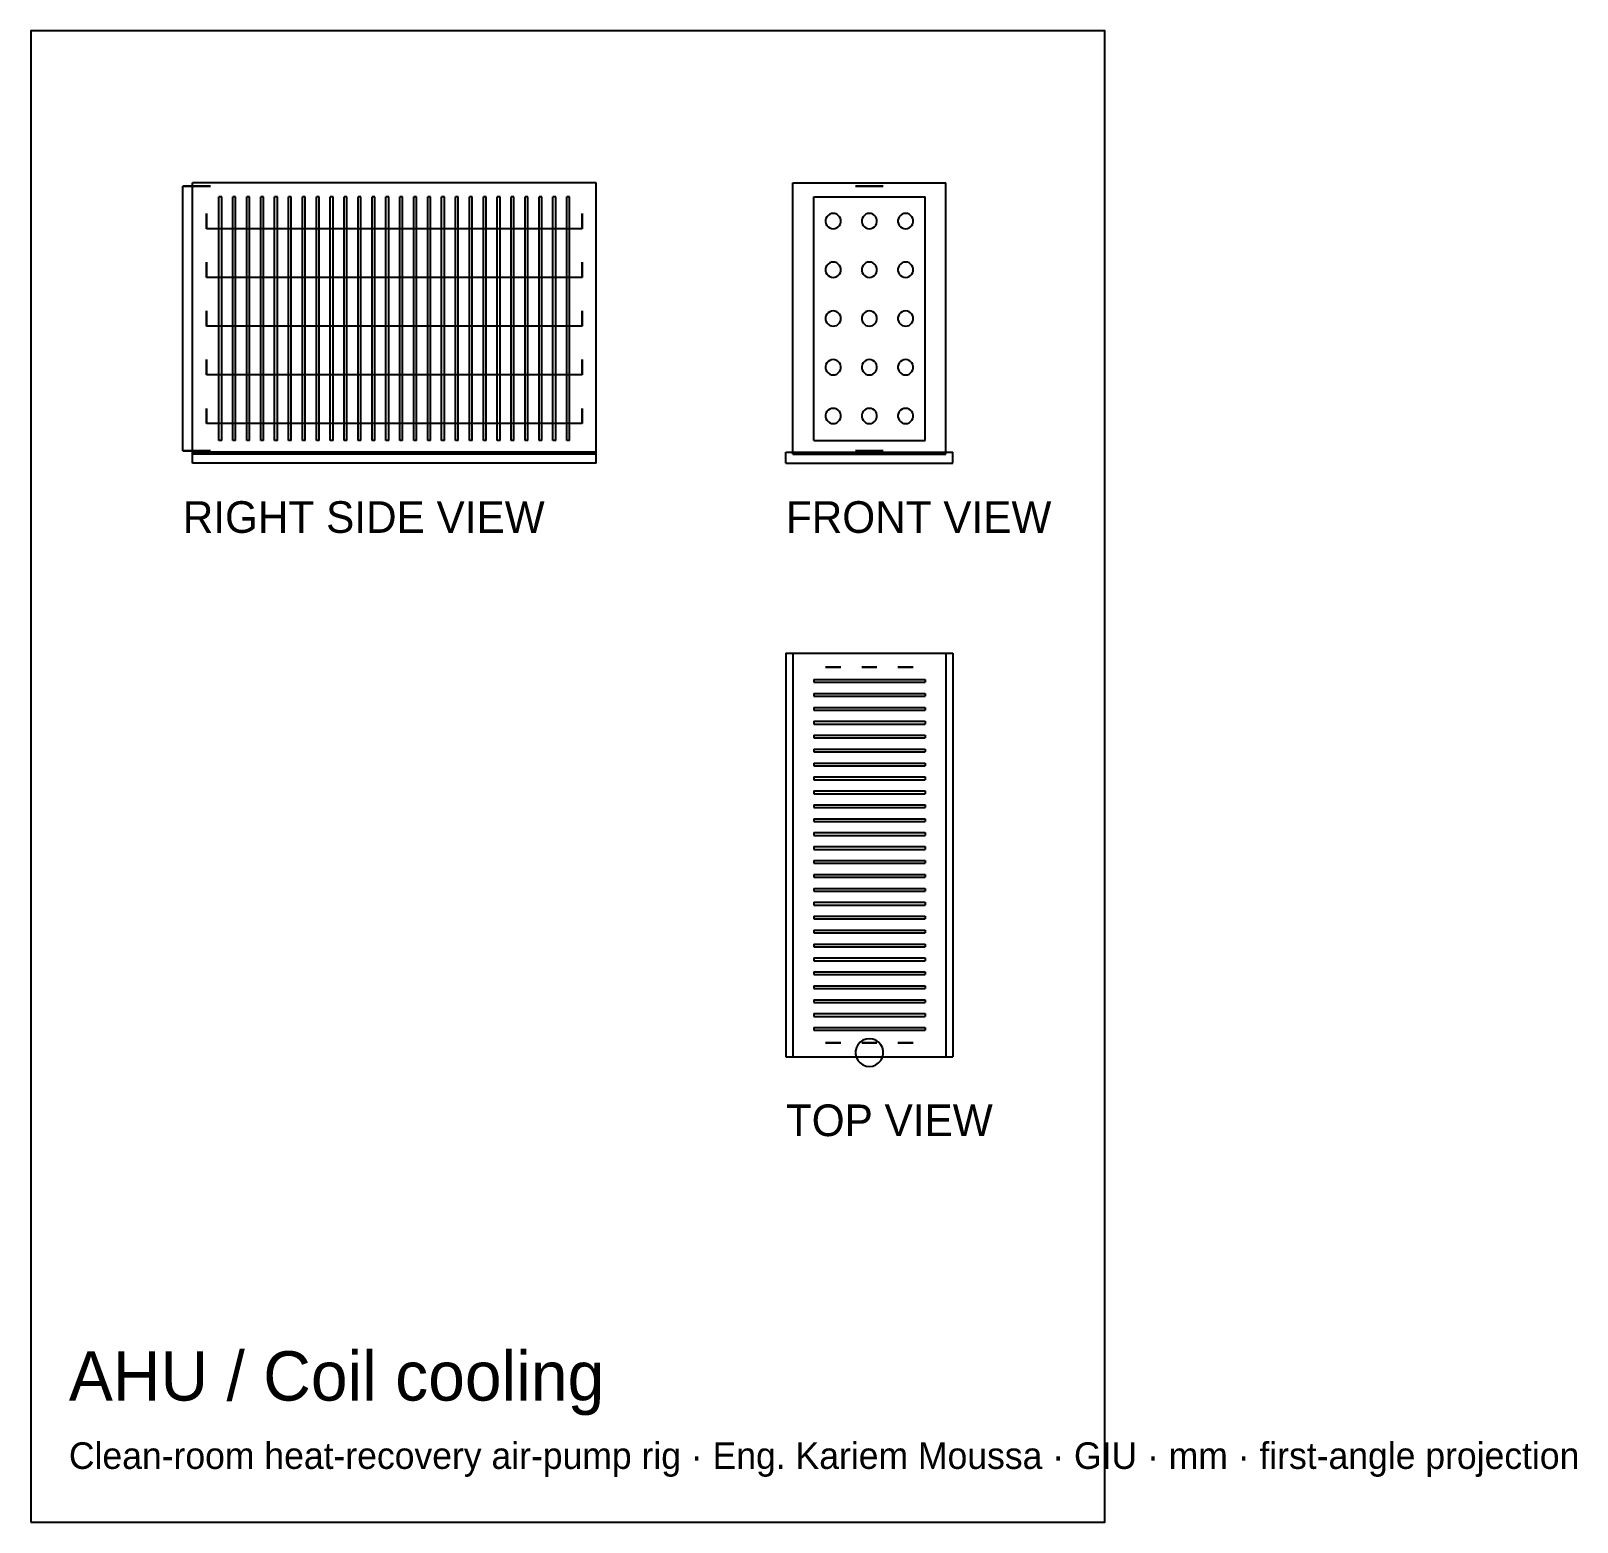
# Model space of a CAD drawing. Header units: millimetres. Extents: x -253 to -131, y -51 to 67.
import ezdxf

# ---------------------------------------------------------------- set-up
doc = ezdxf.new("R2010")
doc.units = ezdxf.units.MM
for name, color, linetype in [('BORDER', 7, 'Continuous'), ('HIDDEN', 8, 'Continuous'), ('TEXT', 5, 'Continuous'), ('VISIBLE', 7, 'Continuous')]:
    doc.layers.add(name, color=color, linetype=linetype)

msp = doc.modelspace()

# ---------------------------------------------------------------- texts
at = {"layer": 'TEXT'}
for s, height, p in [('RIGHT SIDE VIEW', 2.5, (-240.77, 27.14)), ('FRONT VIEW', 2.5, (-193.1, 27.14)), ('TOP VIEW', 2.5, (-193.1, -20.53)), ('AHU / Coil cooling', 3.9, (-249.77, -41.43)), ('Clean-room heat-recovery air-pump rig · Eng. Kariem Moussa · GIU · mm · first-angle projection', 2.1, (-249.77, -46.83))]:
    msp.add_text(s, height=height, dxfattribs=at).set_placement(p)

# ---------------------------------------------------------------- linework, layer by layer
at = {"layer": 'BORDER'}
msp.add_lwpolyline([(-252.77, -51.03), (-167.9, -51.03), (-167.9, 66.81), (-252.77, 66.81)], close=True, dxfattribs=at)
at = {"layer": 'HIDDEN'}
for points in [[(-240.74, 54.53), (-240.77, 54.53)], [(-240.64, 54.53), (-240.74, 54.53)], [(-240.49, 54.53), (-240.64, 54.53)], [(-240.29, 54.53), (-240.49, 54.53)], [(-240.06, 54.53), (-240.29, 54.53)], [(-239.8, 54.53), (-240.06, 54.53)], [(-208.1, 54.8), (-240, 54.8)], [(-240, 33.35), (-240, 54.8)], [(-240, 54.53), (-239.8, 54.53)], [(-239.54, 54.53), (-239.8, 54.53)], [(-239.8, 54.53), (-239.54, 54.53)], [(-239.28, 54.53), (-239.54, 54.53)], [(-239.54, 54.53), (-239.28, 54.53)], [(-239.05, 54.53), (-239.28, 54.53)], [(-239.28, 54.53), (-239.05, 54.53)], [(-238.85, 54.53), (-239.05, 54.53)], [(-239.05, 54.53), (-238.85, 54.53)], [(-238.7, 54.53), (-238.85, 54.53)], [(-238.85, 54.53), (-238.7, 54.53)], [(-238.6, 54.53), (-238.7, 54.53)], [(-238.7, 54.53), (-238.6, 54.53)], [(-238.57, 54.53), (-238.6, 54.53)], [(-238.6, 54.53), (-238.57, 54.53)], [(-208.1, 33.35), (-208.1, 54.8)], [(-192.55, 54.8), (-180.45, 54.8)], [(-192.55, 33.35), (-192.55, 54.8)], [(-187.6, 54.53), (-187.59, 54.53)], [(-187.59, 54.53), (-187.6, 54.53)], [(-187.59, 54.53), (-187.54, 54.53)], [(-187.53, 54.53), (-187.59, 54.53)], [(-187.41, 54.53), (-187.53, 54.53)], [(-187.23, 54.53), (-187.41, 54.53)], [(-187.01, 54.53), (-187.23, 54.53)], [(-186.76, 54.53), (-187.01, 54.53)], [(-186.5, 54.53), (-186.76, 54.53)], [(-186.24, 54.53), (-186.5, 54.53)], [(-185.99, 54.53), (-186.24, 54.53)], [(-185.77, 54.53), (-185.99, 54.53)], [(-185.59, 54.53), (-185.77, 54.53)], [(-185.47, 54.53), (-185.59, 54.53)], [(-185.41, 54.53), (-185.47, 54.53)], [(-185.46, 54.53), (-185.41, 54.53)], [(-185.4, 54.53), (-185.41, 54.53)], [(-185.41, 54.53), (-185.4, 54.53)], [(-180.45, 33.35), (-180.45, 54.8)], [(-237.69, 53.7), (-237.91, 53.7)], [(-237.91, 34.45), (-237.91, 53.7)], [(-237.69, 53.7), (-237.91, 53.7)], [(-237.91, 34.45), (-237.91, 53.7)], [(-237.69, 34.45), (-237.69, 53.7)], [(-237.69, 34.45), (-237.69, 53.7)], [(-236.59, 53.7), (-236.81, 53.7)], [(-236.81, 34.45), (-236.81, 53.7)], [(-236.59, 53.7), (-236.81, 53.7)], [(-236.81, 34.45), (-236.81, 53.7)], [(-236.59, 34.45), (-236.59, 53.7)], [(-236.59, 34.45), (-236.59, 53.7)], [(-235.49, 53.7), (-235.71, 53.7)], [(-235.71, 34.45), (-235.71, 53.7)], [(-235.49, 53.7), (-235.71, 53.7)], [(-235.71, 34.45), (-235.71, 53.7)], [(-235.49, 34.45), (-235.49, 53.7)], [(-235.49, 34.45), (-235.49, 53.7)], [(-234.39, 53.7), (-234.61, 53.7)], [(-234.61, 34.45), (-234.61, 53.7)], [(-234.39, 53.7), (-234.61, 53.7)], [(-234.61, 34.45), (-234.61, 53.7)], [(-234.39, 34.45), (-234.39, 53.7)], [(-234.39, 34.45), (-234.39, 53.7)], [(-233.29, 53.7), (-233.51, 53.7)], [(-233.51, 34.45), (-233.51, 53.7)], [(-233.29, 53.7), (-233.51, 53.7)], [(-233.51, 34.45), (-233.51, 53.7)], [(-233.29, 34.45), (-233.29, 53.7)], [(-233.29, 34.45), (-233.29, 53.7)], [(-232.19, 53.7), (-232.41, 53.7)], [(-232.41, 34.45), (-232.41, 53.7)], [(-232.19, 53.7), (-232.41, 53.7)], [(-232.41, 34.45), (-232.41, 53.7)], [(-232.19, 34.45), (-232.19, 53.7)], [(-232.19, 34.45), (-232.19, 53.7)], [(-231.09, 53.7), (-231.31, 53.7)], [(-231.31, 34.45), (-231.31, 53.7)], [(-231.09, 53.7), (-231.31, 53.7)], [(-231.31, 34.45), (-231.31, 53.7)], [(-231.09, 34.45), (-231.09, 53.7)], [(-231.09, 34.45), (-231.09, 53.7)], [(-229.99, 53.7), (-230.21, 53.7)], [(-230.21, 34.45), (-230.21, 53.7)], [(-229.99, 53.7), (-230.21, 53.7)], [(-230.21, 34.45), (-230.21, 53.7)], [(-229.99, 34.45), (-229.99, 53.7)], [(-229.99, 34.45), (-229.99, 53.7)], [(-228.89, 53.7), (-229.11, 53.7)], [(-229.11, 34.45), (-229.11, 53.7)], [(-228.89, 53.7), (-229.11, 53.7)], [(-229.11, 34.45), (-229.11, 53.7)], [(-228.89, 34.45), (-228.89, 53.7)], [(-228.89, 34.45), (-228.89, 53.7)], [(-227.79, 53.7), (-228.01, 53.7)], [(-228.01, 34.45), (-228.01, 53.7)], [(-227.79, 53.7), (-228.01, 53.7)], [(-228.01, 34.45), (-228.01, 53.7)], [(-227.79, 34.45), (-227.79, 53.7)], [(-227.79, 34.45), (-227.79, 53.7)], [(-226.69, 53.7), (-226.91, 53.7)], [(-226.91, 34.45), (-226.91, 53.7)], [(-226.69, 53.7), (-226.91, 53.7)], [(-226.91, 34.45), (-226.91, 53.7)], [(-226.69, 34.45), (-226.69, 53.7)], [(-226.69, 34.45), (-226.69, 53.7)], [(-225.59, 53.7), (-225.81, 53.7)], [(-225.81, 34.45), (-225.81, 53.7)], [(-225.59, 53.7), (-225.81, 53.7)], [(-225.81, 34.45), (-225.81, 53.7)], [(-225.59, 34.45), (-225.59, 53.7)], [(-225.59, 34.45), (-225.59, 53.7)], [(-224.49, 53.7), (-224.71, 53.7)], [(-224.71, 34.45), (-224.71, 53.7)], [(-224.49, 53.7), (-224.71, 53.7)], [(-224.71, 34.45), (-224.71, 53.7)], [(-224.49, 34.45), (-224.49, 53.7)], [(-224.49, 34.45), (-224.49, 53.7)], [(-223.39, 53.7), (-223.61, 53.7)], [(-223.61, 34.45), (-223.61, 53.7)], [(-223.39, 53.7), (-223.61, 53.7)], [(-223.61, 34.45), (-223.61, 53.7)], [(-223.39, 34.45), (-223.39, 53.7)], [(-223.39, 34.45), (-223.39, 53.7)], [(-222.29, 53.7), (-222.51, 53.7)], [(-222.51, 34.45), (-222.51, 53.7)], [(-222.29, 53.7), (-222.51, 53.7)], [(-222.51, 34.45), (-222.51, 53.7)], [(-222.29, 34.45), (-222.29, 53.7)], [(-222.29, 34.45), (-222.29, 53.7)], [(-221.19, 53.7), (-221.41, 53.7)], [(-221.41, 34.45), (-221.41, 53.7)], [(-221.19, 53.7), (-221.41, 53.7)], [(-221.41, 34.45), (-221.41, 53.7)], [(-221.19, 34.45), (-221.19, 53.7)], [(-221.19, 34.45), (-221.19, 53.7)], [(-220.09, 53.7), (-220.31, 53.7)], [(-220.31, 34.45), (-220.31, 53.7)], [(-220.09, 53.7), (-220.31, 53.7)], [(-220.31, 34.45), (-220.31, 53.7)], [(-220.09, 34.45), (-220.09, 53.7)], [(-220.09, 34.45), (-220.09, 53.7)], [(-218.99, 53.7), (-219.21, 53.7)], [(-219.21, 34.45), (-219.21, 53.7)], [(-218.99, 53.7), (-219.21, 53.7)], [(-219.21, 34.45), (-219.21, 53.7)], [(-218.99, 34.45), (-218.99, 53.7)], [(-218.99, 34.45), (-218.99, 53.7)], [(-217.89, 53.7), (-218.11, 53.7)], [(-218.11, 34.45), (-218.11, 53.7)], [(-217.89, 53.7), (-218.11, 53.7)], [(-218.11, 34.45), (-218.11, 53.7)], [(-217.89, 34.45), (-217.89, 53.7)], [(-217.89, 34.45), (-217.89, 53.7)], [(-216.79, 53.7), (-217.01, 53.7)], [(-217.01, 34.45), (-217.01, 53.7)], [(-216.79, 53.7), (-217.01, 53.7)], [(-217.01, 34.45), (-217.01, 53.7)], [(-216.79, 34.45), (-216.79, 53.7)], [(-216.79, 34.45), (-216.79, 53.7)], [(-215.69, 53.7), (-215.91, 53.7)], [(-215.91, 34.45), (-215.91, 53.7)], [(-215.69, 53.7), (-215.91, 53.7)], [(-215.91, 34.45), (-215.91, 53.7)], [(-215.69, 34.45), (-215.69, 53.7)], [(-215.69, 34.45), (-215.69, 53.7)], [(-214.59, 53.7), (-214.81, 53.7)], [(-214.81, 34.45), (-214.81, 53.7)], [(-214.59, 53.7), (-214.81, 53.7)], [(-214.81, 34.45), (-214.81, 53.7)], [(-214.59, 34.45), (-214.59, 53.7)], [(-214.59, 34.45), (-214.59, 53.7)], [(-213.49, 53.7), (-213.71, 53.7)], [(-213.71, 34.45), (-213.71, 53.7)], [(-213.49, 53.7), (-213.71, 53.7)], [(-213.71, 34.45), (-213.71, 53.7)], [(-213.49, 34.45), (-213.49, 53.7)], [(-213.49, 34.45), (-213.49, 53.7)], [(-212.39, 53.7), (-212.61, 53.7)], [(-212.61, 34.45), (-212.61, 53.7)], [(-212.39, 53.7), (-212.61, 53.7)], [(-212.61, 34.45), (-212.61, 53.7)], [(-212.39, 34.45), (-212.39, 53.7)], [(-212.39, 34.45), (-212.39, 53.7)], [(-211.29, 53.7), (-211.51, 53.7)], [(-211.51, 34.45), (-211.51, 53.7)], [(-211.29, 53.7), (-211.51, 53.7)], [(-211.51, 34.45), (-211.51, 53.7)], [(-211.29, 34.45), (-211.29, 53.7)], [(-211.29, 34.45), (-211.29, 53.7)], [(-210.19, 53.7), (-210.41, 53.7)], [(-210.41, 34.45), (-210.41, 53.7)], [(-210.19, 53.7), (-210.41, 53.7)], [(-210.41, 34.45), (-210.41, 53.7)], [(-210.19, 34.45), (-210.19, 53.7)], [(-210.19, 34.45), (-210.19, 53.7)], [(-190.9, 53.7), (-182.1, 53.7)], [(-190.9, 53.7), (-182.1, 53.7)], [(-190.9, 34.45), (-190.9, 53.7)], [(-190.9, 34.45), (-190.9, 53.7)], [(-190.9, 53.7), (-182.1, 53.7)], [(-190.9, 53.7), (-182.1, 53.7)], [(-190.9, 34.45), (-190.9, 53.7)], [(-190.9, 34.45), (-190.9, 53.7)], [(-190.9, 53.7), (-182.1, 53.7)], [(-190.9, 53.7), (-182.1, 53.7)], [(-190.9, 34.45), (-190.9, 53.7)], [(-190.9, 34.45), (-190.9, 53.7)], [(-190.9, 53.7), (-182.1, 53.7)], [(-190.9, 53.7), (-182.1, 53.7)], [(-190.9, 34.45), (-190.9, 53.7)], [(-190.9, 34.45), (-190.9, 53.7)], [(-190.9, 53.7), (-182.1, 53.7)], [(-190.9, 53.7), (-182.1, 53.7)], [(-190.9, 34.45), (-190.9, 53.7)], [(-190.9, 34.45), (-190.9, 53.7)], [(-190.9, 53.7), (-182.1, 53.7)], [(-190.9, 53.7), (-182.1, 53.7)], [(-190.9, 34.45), (-190.9, 53.7)], [(-190.9, 34.45), (-190.9, 53.7)], [(-190.9, 53.7), (-182.1, 53.7)], [(-190.9, 53.7), (-182.1, 53.7)], [(-190.9, 34.45), (-190.9, 53.7)], [(-190.9, 34.45), (-190.9, 53.7)], [(-190.9, 53.7), (-182.1, 53.7)], [(-190.9, 53.7), (-182.1, 53.7)], [(-190.9, 34.45), (-190.9, 53.7)], [(-190.9, 34.45), (-190.9, 53.7)], [(-190.9, 53.7), (-182.1, 53.7)], [(-190.9, 53.7), (-182.1, 53.7)], [(-190.9, 34.45), (-190.9, 53.7)], [(-190.9, 34.45), (-190.9, 53.7)], [(-190.9, 53.7), (-182.1, 53.7)], [(-190.9, 53.7), (-182.1, 53.7)], [(-190.9, 34.45), (-190.9, 53.7)], [(-190.9, 34.45), (-190.9, 53.7)], [(-190.9, 53.7), (-182.1, 53.7)], [(-190.9, 53.7), (-182.1, 53.7)], [(-190.9, 34.45), (-190.9, 53.7)], [(-190.9, 34.45), (-190.9, 53.7)], [(-190.9, 53.7), (-182.1, 53.7)], [(-190.9, 53.7), (-182.1, 53.7)], [(-190.9, 34.45), (-190.9, 53.7)], [(-190.9, 34.45), (-190.9, 53.7)], [(-190.9, 53.7), (-182.1, 53.7)], [(-190.9, 53.7), (-182.1, 53.7)], [(-190.9, 34.45), (-190.9, 53.7)], [(-190.9, 34.45), (-190.9, 53.7)], [(-190.9, 53.7), (-182.1, 53.7)], [(-190.9, 53.7), (-182.1, 53.7)], [(-190.9, 34.45), (-190.9, 53.7)], [(-190.9, 34.45), (-190.9, 53.7)], [(-190.9, 53.7), (-182.1, 53.7)], [(-190.9, 53.7), (-182.1, 53.7)], [(-190.9, 34.45), (-190.9, 53.7)], [(-190.9, 34.45), (-190.9, 53.7)], [(-190.9, 53.7), (-182.1, 53.7)], [(-190.9, 53.7), (-182.1, 53.7)], [(-190.9, 34.45), (-190.9, 53.7)], [(-190.9, 34.45), (-190.9, 53.7)], [(-190.9, 53.7), (-182.1, 53.7)], [(-190.9, 53.7), (-182.1, 53.7)], [(-190.9, 34.45), (-190.9, 53.7)], [(-190.9, 34.45), (-190.9, 53.7)], [(-190.9, 53.7), (-182.1, 53.7)], [(-190.9, 53.7), (-182.1, 53.7)], [(-190.9, 34.45), (-190.9, 53.7)], [(-190.9, 34.45), (-190.9, 53.7)], [(-190.9, 53.7), (-182.1, 53.7)], [(-190.9, 53.7), (-182.1, 53.7)], [(-190.9, 34.45), (-190.9, 53.7)], [(-190.9, 34.45), (-190.9, 53.7)], [(-190.9, 53.7), (-182.1, 53.7)], [(-190.9, 53.7), (-182.1, 53.7)], [(-190.9, 34.45), (-190.9, 53.7)], [(-190.9, 34.45), (-190.9, 53.7)], [(-190.9, 53.7), (-182.1, 53.7)], [(-190.9, 53.7), (-182.1, 53.7)], [(-190.9, 34.45), (-190.9, 53.7)], [(-190.9, 34.45), (-190.9, 53.7)], [(-190.9, 53.7), (-182.1, 53.7)], [(-190.9, 53.7), (-182.1, 53.7)], [(-190.9, 34.45), (-190.9, 53.7)], [(-190.9, 34.45), (-190.9, 53.7)], [(-190.9, 53.7), (-182.1, 53.7)], [(-190.9, 53.7), (-182.1, 53.7)], [(-190.9, 34.45), (-190.9, 53.7)], [(-190.9, 34.45), (-190.9, 53.7)], [(-190.9, 53.7), (-182.1, 53.7)], [(-190.9, 53.7), (-182.1, 53.7)], [(-190.9, 34.45), (-190.9, 53.7)], [(-190.9, 34.45), (-190.9, 53.7)], [(-190.9, 53.7), (-182.1, 53.7)], [(-190.9, 53.7), (-182.1, 53.7)], [(-190.9, 34.45), (-190.9, 53.7)], [(-190.9, 34.45), (-190.9, 53.7)], [(-190.9, 53.7), (-182.1, 53.7)], [(-190.9, 53.7), (-182.1, 53.7)], [(-190.9, 34.45), (-190.9, 53.7)], [(-190.9, 34.45), (-190.9, 53.7)], [(-182.1, 34.45), (-182.1, 53.7)], [(-182.1, 34.45), (-182.1, 53.7)], [(-182.1, 34.45), (-182.1, 53.7)], [(-182.1, 34.45), (-182.1, 53.7)], [(-182.1, 34.45), (-182.1, 53.7)], [(-182.1, 34.45), (-182.1, 53.7)], [(-182.1, 34.45), (-182.1, 53.7)], [(-182.1, 34.45), (-182.1, 53.7)], [(-182.1, 34.45), (-182.1, 53.7)], [(-182.1, 34.45), (-182.1, 53.7)], [(-182.1, 34.45), (-182.1, 53.7)], [(-182.1, 34.45), (-182.1, 53.7)], [(-182.1, 34.45), (-182.1, 53.7)], [(-182.1, 34.45), (-182.1, 53.7)], [(-182.1, 34.45), (-182.1, 53.7)], [(-182.1, 34.45), (-182.1, 53.7)], [(-182.1, 34.45), (-182.1, 53.7)], [(-182.1, 34.45), (-182.1, 53.7)], [(-182.1, 34.45), (-182.1, 53.7)], [(-182.1, 34.45), (-182.1, 53.7)], [(-182.1, 34.45), (-182.1, 53.7)], [(-182.1, 34.45), (-182.1, 53.7)], [(-182.1, 34.45), (-182.1, 53.7)], [(-182.1, 34.45), (-182.1, 53.7)], [(-182.1, 34.45), (-182.1, 53.7)], [(-182.1, 34.45), (-182.1, 53.7)], [(-182.1, 34.45), (-182.1, 53.7)], [(-182.1, 34.45), (-182.1, 53.7)], [(-182.1, 34.45), (-182.1, 53.7)], [(-182.1, 34.45), (-182.1, 53.7)], [(-182.1, 34.45), (-182.1, 53.7)], [(-182.1, 34.45), (-182.1, 53.7)], [(-182.1, 34.45), (-182.1, 53.7)], [(-182.1, 34.45), (-182.1, 53.7)], [(-182.1, 34.45), (-182.1, 53.7)], [(-182.1, 34.45), (-182.1, 53.7)], [(-182.1, 34.45), (-182.1, 53.7)], [(-182.1, 34.45), (-182.1, 53.7)], [(-182.1, 34.45), (-182.1, 53.7)], [(-182.1, 34.45), (-182.1, 53.7)], [(-182.1, 34.45), (-182.1, 53.7)], [(-182.1, 34.45), (-182.1, 53.7)], [(-182.1, 34.45), (-182.1, 53.7)], [(-182.1, 34.45), (-182.1, 53.7)], [(-182.1, 34.45), (-182.1, 53.7)], [(-182.1, 34.45), (-182.1, 53.7)], [(-182.1, 34.45), (-182.1, 53.7)], [(-182.1, 34.45), (-182.1, 53.7)], [(-182.1, 34.45), (-182.1, 53.7)], [(-182.1, 34.45), (-182.1, 53.7)], [(-182.1, 34.45), (-182.1, 53.7)], [(-182.1, 34.45), (-182.1, 53.7)], [(-238.9, 52.38), (-238.9, 52.37)], [(-238.9, 52.37), (-238.9, 52.38)], [(-238.9, 52.38), (-238.9, 52.37)], [(-238.9, 52.37), (-238.9, 52.38)], [(-238.9, 52.38), (-238.9, 52.37)], [(-238.9, 52.37), (-238.9, 52.38)], [(-238.9, 52.37), (-238.9, 52.32)], [(-238.9, 52.32), (-238.9, 52.37)], [(-238.9, 52.37), (-238.9, 52.32)], [(-238.9, 52.32), (-238.9, 52.37)], [(-238.9, 52.37), (-238.9, 52.32)], [(-238.9, 52.32), (-238.9, 52.37)], [(-238.9, 52.32), (-238.9, 52.23)], [(-238.9, 52.23), (-238.9, 52.32)], [(-238.9, 52.32), (-238.9, 52.23)], [(-238.9, 52.23), (-238.9, 52.32)], [(-238.9, 52.32), (-238.9, 52.23)], [(-238.9, 52.23), (-238.9, 52.32)], [(-238.9, 52.23), (-238.9, 52.12)], [(-238.9, 52.12), (-238.9, 52.23)], [(-238.9, 52.23), (-238.9, 52.12)], [(-238.9, 52.12), (-238.9, 52.23)], [(-238.9, 52.23), (-238.9, 52.12)], [(-238.9, 52.12), (-238.9, 52.23)], [(-238.9, 52.12), (-238.9, 51.99)], [(-238.9, 51.99), (-238.9, 52.12)], [(-238.9, 52.12), (-238.9, 51.99)], [(-238.9, 51.99), (-238.9, 52.12)], [(-238.9, 52.12), (-238.9, 51.99)], [(-238.9, 51.99), (-238.9, 52.12)], [(-238.9, 51.99), (-238.9, 51.85)], [(-238.9, 51.85), (-238.9, 51.99)], [(-238.9, 51.99), (-238.9, 51.85)], [(-238.9, 51.85), (-238.9, 51.99)], [(-238.9, 51.99), (-238.9, 51.85)], [(-238.9, 51.85), (-238.9, 51.99)], [(-238.9, 51.85), (-238.9, 51.71)], [(-238.9, 51.71), (-238.9, 51.85)], [(-238.9, 51.85), (-238.9, 51.71)], [(-238.9, 51.71), (-238.9, 51.85)], [(-238.9, 51.85), (-238.9, 51.71)], [(-238.9, 51.71), (-238.9, 51.85)], [(-238.9, 51.71), (-238.9, 51.57)], [(-238.9, 51.57), (-238.9, 51.71)], [(-238.9, 51.71), (-238.9, 51.57)], [(-238.9, 51.57), (-238.9, 51.71)], [(-238.9, 51.71), (-238.9, 51.57)], [(-238.9, 51.57), (-238.9, 51.71)], [(-238.9, 51.57), (-238.9, 51.44)], [(-238.9, 51.44), (-238.9, 51.57)], [(-238.9, 51.57), (-238.9, 51.44)], [(-238.9, 51.44), (-238.9, 51.57)], [(-238.9, 51.57), (-238.9, 51.44)], [(-238.9, 51.44), (-238.9, 51.57)], [(-238.9, 51.44), (-238.9, 51.33)], [(-238.9, 51.33), (-238.9, 51.44)], [(-238.9, 51.44), (-238.9, 51.33)], [(-238.9, 51.33), (-238.9, 51.44)], [(-238.9, 51.44), (-238.9, 51.33)], [(-238.9, 51.33), (-238.9, 51.44)], [(-238.9, 51.33), (-238.9, 51.24)], [(-238.9, 51.24), (-238.9, 51.33)], [(-238.9, 51.33), (-238.9, 51.24)], [(-238.9, 51.24), (-238.9, 51.33)], [(-238.9, 51.33), (-238.9, 51.24)], [(-238.9, 51.24), (-238.9, 51.33)], [(-209.2, 52.38), (-209.2, 52.37)], [(-209.2, 52.37), (-209.2, 52.38)], [(-209.2, 52.38), (-209.2, 52.37)], [(-209.2, 52.37), (-209.2, 52.38)], [(-209.2, 52.38), (-209.2, 52.37)], [(-209.2, 52.37), (-209.2, 52.38)], [(-209.2, 52.37), (-209.2, 52.32)], [(-209.2, 52.32), (-209.2, 52.37)], [(-209.2, 52.37), (-209.2, 52.32)], [(-209.2, 52.32), (-209.2, 52.37)], [(-209.2, 52.37), (-209.2, 52.32)], [(-209.2, 52.32), (-209.2, 52.37)], [(-209.2, 52.32), (-209.2, 52.23)], [(-209.2, 52.23), (-209.2, 52.32)], [(-209.2, 52.32), (-209.2, 52.23)], [(-209.2, 52.23), (-209.2, 52.32)], [(-209.2, 52.32), (-209.2, 52.23)], [(-209.2, 52.23), (-209.2, 52.32)], [(-209.2, 52.23), (-209.2, 52.12)], [(-209.2, 52.12), (-209.2, 52.23)], [(-209.2, 52.23), (-209.2, 52.12)], [(-209.2, 52.12), (-209.2, 52.23)], [(-209.2, 52.23), (-209.2, 52.12)], [(-209.2, 52.12), (-209.2, 52.23)], [(-209.2, 52.12), (-209.2, 51.99)], [(-209.2, 51.99), (-209.2, 52.12)], [(-209.2, 52.12), (-209.2, 51.99)], [(-209.2, 51.99), (-209.2, 52.12)], [(-209.2, 52.12), (-209.2, 51.99)], [(-209.2, 51.99), (-209.2, 52.12)], [(-209.2, 51.99), (-209.2, 51.85)], [(-209.2, 51.85), (-209.2, 51.99)], [(-209.2, 51.99), (-209.2, 51.85)], [(-209.2, 51.85), (-209.2, 51.99)], [(-209.2, 51.99), (-209.2, 51.85)], [(-209.2, 51.85), (-209.2, 51.99)], [(-209.2, 51.85), (-209.2, 51.71)], [(-209.2, 51.71), (-209.2, 51.85)], [(-209.2, 51.85), (-209.2, 51.71)], [(-209.2, 51.71), (-209.2, 51.85)], [(-209.2, 51.85), (-209.2, 51.71)], [(-209.2, 51.71), (-209.2, 51.85)], [(-209.2, 51.71), (-209.2, 51.57)], [(-209.2, 51.57), (-209.2, 51.71)], [(-209.2, 51.71), (-209.2, 51.57)], [(-209.2, 51.57), (-209.2, 51.71)], [(-209.2, 51.71), (-209.2, 51.57)], [(-209.2, 51.57), (-209.2, 51.71)], [(-209.2, 51.57), (-209.2, 51.44)], [(-209.2, 51.44), (-209.2, 51.57)], [(-209.2, 51.57), (-209.2, 51.44)], [(-209.2, 51.44), (-209.2, 51.57)], [(-209.2, 51.57), (-209.2, 51.44)], [(-209.2, 51.44), (-209.2, 51.57)], [(-209.2, 51.44), (-209.2, 51.33)], [(-209.2, 51.33), (-209.2, 51.44)], [(-209.2, 51.44), (-209.2, 51.33)], [(-209.2, 51.33), (-209.2, 51.44)], [(-209.2, 51.44), (-209.2, 51.33)], [(-209.2, 51.33), (-209.2, 51.44)], [(-209.2, 51.33), (-209.2, 51.24)], [(-209.2, 51.24), (-209.2, 51.33)], [(-209.2, 51.33), (-209.2, 51.24)], [(-209.2, 51.24), (-209.2, 51.33)], [(-209.2, 51.33), (-209.2, 51.24)], [(-209.2, 51.24), (-209.2, 51.33)], [(-189.93, 51.99), (-189.96, 51.85)], [(-189.93, 51.99), (-189.96, 51.85)], [(-189.96, 51.85), (-189.96, 51.71)], [(-189.96, 51.85), (-189.96, 51.71)], [(-189.96, 51.71), (-189.93, 51.57)], [(-189.96, 51.71), (-189.93, 51.57)], [(-189.86, 52.12), (-189.93, 51.99)], [(-189.86, 52.12), (-189.93, 51.99)], [(-189.93, 51.57), (-189.86, 51.44)], [(-189.93, 51.57), (-189.86, 51.44)], [(-189.76, 52.23), (-189.86, 52.12)], [(-189.76, 52.23), (-189.86, 52.12)], [(-189.86, 51.44), (-189.76, 51.33)], [(-189.86, 51.44), (-189.76, 51.33)], [(-189.64, 52.32), (-189.76, 52.23)], [(-189.64, 52.32), (-189.76, 52.23)], [(-189.76, 51.33), (-189.64, 51.24)], [(-189.76, 51.33), (-189.64, 51.24)], [(-189.5, 52.37), (-189.64, 52.32)], [(-189.5, 52.37), (-189.64, 52.32)], [(-189.36, 52.38), (-189.5, 52.37)], [(-189.36, 52.38), (-189.5, 52.37)], [(-189.22, 52.37), (-189.36, 52.38)], [(-189.22, 52.37), (-189.36, 52.38)], [(-189.08, 52.32), (-189.22, 52.37)], [(-189.08, 52.32), (-189.22, 52.37)], [(-188.96, 52.23), (-189.08, 52.32)], [(-188.96, 52.23), (-189.08, 52.32)], [(-189.08, 51.24), (-188.96, 51.33)], [(-189.08, 51.24), (-188.96, 51.33)], [(-188.86, 52.12), (-188.96, 52.23)], [(-188.86, 52.12), (-188.96, 52.23)], [(-188.96, 51.33), (-188.86, 51.44)], [(-188.96, 51.33), (-188.86, 51.44)], [(-188.79, 51.99), (-188.86, 52.12)], [(-188.79, 51.99), (-188.86, 52.12)], [(-188.86, 51.44), (-188.79, 51.57)], [(-188.86, 51.44), (-188.79, 51.57)], [(-188.76, 51.85), (-188.79, 51.99)], [(-188.76, 51.85), (-188.79, 51.99)], [(-188.79, 51.57), (-188.76, 51.71)], [(-188.79, 51.57), (-188.76, 51.71)], [(-188.76, 51.71), (-188.76, 51.85)], [(-188.76, 51.71), (-188.76, 51.85)], [(-187.07, 51.99), (-187.1, 51.85)], [(-187.07, 51.99), (-187.1, 51.85)], [(-187.1, 51.85), (-187.1, 51.71)], [(-187.1, 51.85), (-187.1, 51.71)], [(-187.1, 51.71), (-187.07, 51.57)], [(-187.1, 51.71), (-187.07, 51.57)], [(-187, 52.12), (-187.07, 51.99)], [(-187, 52.12), (-187.07, 51.99)], [(-187.07, 51.57), (-187, 51.44)], [(-187.07, 51.57), (-187, 51.44)], [(-186.9, 52.23), (-187, 52.12)], [(-186.9, 52.23), (-187, 52.12)], [(-187, 51.44), (-186.9, 51.33)], [(-187, 51.44), (-186.9, 51.33)], [(-186.78, 52.32), (-186.9, 52.23)], [(-186.78, 52.32), (-186.9, 52.23)], [(-186.9, 51.33), (-186.78, 51.24)], [(-186.9, 51.33), (-186.78, 51.24)], [(-186.64, 52.37), (-186.78, 52.32)], [(-186.64, 52.37), (-186.78, 52.32)], [(-186.5, 52.38), (-186.64, 52.37)], [(-186.5, 52.38), (-186.64, 52.37)], [(-186.36, 52.37), (-186.5, 52.38)], [(-186.36, 52.37), (-186.5, 52.38)], [(-186.22, 52.32), (-186.36, 52.37)], [(-186.22, 52.32), (-186.36, 52.37)], [(-186.1, 52.23), (-186.22, 52.32)], [(-186.1, 52.23), (-186.22, 52.32)], [(-186.22, 51.24), (-186.1, 51.33)], [(-186.22, 51.24), (-186.1, 51.33)], [(-186, 52.12), (-186.1, 52.23)], [(-186, 52.12), (-186.1, 52.23)], [(-186.1, 51.33), (-186, 51.44)], [(-186.1, 51.33), (-186, 51.44)], [(-185.93, 51.99), (-186, 52.12)], [(-185.93, 51.99), (-186, 52.12)], [(-186, 51.44), (-185.93, 51.57)], [(-186, 51.44), (-185.93, 51.57)], [(-185.9, 51.85), (-185.93, 51.99)], [(-185.9, 51.85), (-185.93, 51.99)], [(-185.93, 51.57), (-185.9, 51.71)], [(-185.93, 51.57), (-185.9, 51.71)], [(-185.9, 51.71), (-185.9, 51.85)], [(-185.9, 51.71), (-185.9, 51.85)], [(-184.21, 51.99), (-184.24, 51.85)], [(-184.21, 51.99), (-184.24, 51.85)], [(-184.24, 51.85), (-184.24, 51.71)], [(-184.24, 51.85), (-184.24, 51.71)], [(-184.24, 51.71), (-184.21, 51.57)], [(-184.24, 51.71), (-184.21, 51.57)], [(-184.14, 52.12), (-184.21, 51.99)], [(-184.14, 52.12), (-184.21, 51.99)], [(-184.21, 51.57), (-184.14, 51.44)], [(-184.21, 51.57), (-184.14, 51.44)], [(-184.04, 52.23), (-184.14, 52.12)], [(-184.04, 52.23), (-184.14, 52.12)], [(-184.14, 51.44), (-184.04, 51.33)], [(-184.14, 51.44), (-184.04, 51.33)], [(-183.92, 52.32), (-184.04, 52.23)], [(-183.92, 52.32), (-184.04, 52.23)], [(-184.04, 51.33), (-183.92, 51.24)], [(-184.04, 51.33), (-183.92, 51.24)], [(-183.78, 52.37), (-183.92, 52.32)], [(-183.78, 52.37), (-183.92, 52.32)], [(-183.64, 52.38), (-183.78, 52.37)], [(-183.64, 52.38), (-183.78, 52.37)], [(-183.5, 52.37), (-183.64, 52.38)], [(-183.5, 52.37), (-183.64, 52.38)], [(-183.36, 52.32), (-183.5, 52.37)], [(-183.36, 52.32), (-183.5, 52.37)], [(-183.24, 52.23), (-183.36, 52.32)], [(-183.24, 52.23), (-183.36, 52.32)], [(-183.36, 51.24), (-183.24, 51.33)], [(-183.36, 51.24), (-183.24, 51.33)], [(-183.14, 52.12), (-183.24, 52.23)], [(-183.14, 52.12), (-183.24, 52.23)], [(-183.24, 51.33), (-183.14, 51.44)], [(-183.24, 51.33), (-183.14, 51.44)], [(-183.07, 51.99), (-183.14, 52.12)], [(-183.07, 51.99), (-183.14, 52.12)], [(-183.14, 51.44), (-183.07, 51.57)], [(-183.14, 51.44), (-183.07, 51.57)], [(-183.04, 51.85), (-183.07, 51.99)], [(-183.04, 51.85), (-183.07, 51.99)], [(-183.07, 51.57), (-183.04, 51.71)], [(-183.07, 51.57), (-183.04, 51.71)], [(-183.04, 51.71), (-183.04, 51.85)], [(-183.04, 51.71), (-183.04, 51.85)], [(-238.9, 51.24), (-238.9, 51.19)], [(-238.9, 51.19), (-238.9, 51.24)], [(-238.9, 51.24), (-238.9, 51.19)], [(-238.9, 51.19), (-238.9, 51.24)], [(-238.9, 51.24), (-238.9, 51.19)], [(-238.9, 51.19), (-238.9, 51.24)], [(-238.9, 51.19), (-238.9, 51.17)], [(-238.9, 51.17), (-238.9, 51.19)], [(-238.9, 51.19), (-238.9, 51.17)], [(-238.9, 51.17), (-238.9, 51.19)], [(-238.9, 51.19), (-238.9, 51.17)], [(-238.9, 51.17), (-238.9, 51.19)], [(-209.2, 51.17), (-238.9, 51.17)], [(-209.2, 51.17), (-238.9, 51.17)], [(-209.2, 51.17), (-238.9, 51.17)], [(-209.2, 51.24), (-209.2, 51.19)], [(-209.2, 51.19), (-209.2, 51.24)], [(-209.2, 51.24), (-209.2, 51.19)], [(-209.2, 51.19), (-209.2, 51.24)], [(-209.2, 51.24), (-209.2, 51.19)], [(-209.2, 51.19), (-209.2, 51.24)], [(-209.2, 51.19), (-209.2, 51.17)], [(-209.2, 51.17), (-209.2, 51.19)], [(-209.2, 51.19), (-209.2, 51.17)], [(-209.2, 51.17), (-209.2, 51.19)], [(-209.2, 51.19), (-209.2, 51.17)], [(-209.2, 51.17), (-209.2, 51.19)], [(-189.64, 51.24), (-189.5, 51.19)], [(-189.64, 51.24), (-189.5, 51.19)], [(-189.5, 51.19), (-189.36, 51.17)], [(-189.5, 51.19), (-189.36, 51.17)], [(-189.36, 51.17), (-189.22, 51.19)], [(-189.36, 51.17), (-189.22, 51.19)], [(-189.22, 51.19), (-189.08, 51.24)], [(-189.22, 51.19), (-189.08, 51.24)], [(-186.78, 51.24), (-186.64, 51.19)], [(-186.78, 51.24), (-186.64, 51.19)], [(-186.64, 51.19), (-186.5, 51.17)], [(-186.64, 51.19), (-186.5, 51.17)], [(-186.5, 51.17), (-186.36, 51.19)], [(-186.5, 51.17), (-186.36, 51.19)], [(-186.36, 51.19), (-186.22, 51.24)], [(-186.36, 51.19), (-186.22, 51.24)], [(-183.92, 51.24), (-183.78, 51.19)], [(-183.92, 51.24), (-183.78, 51.19)], [(-183.78, 51.19), (-183.64, 51.17)], [(-183.78, 51.19), (-183.64, 51.17)], [(-183.64, 51.17), (-183.5, 51.19)], [(-183.64, 51.17), (-183.5, 51.19)], [(-183.5, 51.19), (-183.36, 51.24)], [(-183.5, 51.19), (-183.36, 51.24)], [(-238.9, 48.53), (-238.9, 48.52)], [(-238.9, 48.52), (-238.9, 48.53)], [(-238.9, 48.53), (-238.9, 48.52)], [(-238.9, 48.52), (-238.9, 48.53)], [(-238.9, 48.53), (-238.9, 48.52)], [(-238.9, 48.52), (-238.9, 48.53)], [(-238.9, 48.52), (-238.9, 48.47)], [(-238.9, 48.47), (-238.9, 48.52)], [(-238.9, 48.52), (-238.9, 48.47)], [(-238.9, 48.47), (-238.9, 48.52)], [(-238.9, 48.52), (-238.9, 48.47)], [(-238.9, 48.47), (-238.9, 48.52)], [(-238.9, 48.47), (-238.9, 48.38)], [(-238.9, 48.38), (-238.9, 48.47)], [(-238.9, 48.47), (-238.9, 48.38)], [(-238.9, 48.38), (-238.9, 48.47)], [(-238.9, 48.47), (-238.9, 48.38)], [(-238.9, 48.38), (-238.9, 48.47)], [(-238.9, 48.38), (-238.9, 48.27)], [(-238.9, 48.27), (-238.9, 48.38)], [(-238.9, 48.38), (-238.9, 48.27)], [(-238.9, 48.27), (-238.9, 48.38)], [(-238.9, 48.38), (-238.9, 48.27)], [(-238.9, 48.27), (-238.9, 48.38)], [(-238.9, 48.27), (-238.9, 48.14)], [(-238.9, 48.14), (-238.9, 48.27)], [(-238.9, 48.27), (-238.9, 48.14)], [(-238.9, 48.14), (-238.9, 48.27)], [(-238.9, 48.27), (-238.9, 48.14)], [(-238.9, 48.14), (-238.9, 48.27)], [(-238.9, 48.14), (-238.9, 48)], [(-238.9, 48), (-238.9, 48.14)], [(-238.9, 48.14), (-238.9, 48)], [(-238.9, 48), (-238.9, 48.14)], [(-238.9, 48.14), (-238.9, 48)], [(-238.9, 48), (-238.9, 48.14)], [(-238.9, 48), (-238.9, 47.86)], [(-238.9, 47.86), (-238.9, 48)], [(-238.9, 48), (-238.9, 47.86)], [(-238.9, 47.86), (-238.9, 48)], [(-238.9, 48), (-238.9, 47.86)], [(-238.9, 47.86), (-238.9, 48)], [(-238.9, 47.86), (-238.9, 47.72)], [(-238.9, 47.72), (-238.9, 47.86)], [(-238.9, 47.86), (-238.9, 47.72)], [(-238.9, 47.72), (-238.9, 47.86)], [(-238.9, 47.86), (-238.9, 47.72)], [(-238.9, 47.72), (-238.9, 47.86)], [(-238.9, 47.72), (-238.9, 47.59)], [(-238.9, 47.59), (-238.9, 47.72)], [(-238.9, 47.72), (-238.9, 47.59)], [(-238.9, 47.59), (-238.9, 47.72)], [(-238.9, 47.72), (-238.9, 47.59)], [(-238.9, 47.59), (-238.9, 47.72)], [(-209.2, 48.53), (-209.2, 48.52)], [(-209.2, 48.52), (-209.2, 48.53)], [(-209.2, 48.53), (-209.2, 48.52)], [(-209.2, 48.52), (-209.2, 48.53)], [(-209.2, 48.53), (-209.2, 48.52)], [(-209.2, 48.52), (-209.2, 48.53)], [(-209.2, 48.52), (-209.2, 48.47)], [(-209.2, 48.47), (-209.2, 48.52)], [(-209.2, 48.52), (-209.2, 48.47)], [(-209.2, 48.47), (-209.2, 48.52)], [(-209.2, 48.52), (-209.2, 48.47)], [(-209.2, 48.47), (-209.2, 48.52)], [(-209.2, 48.47), (-209.2, 48.38)], [(-209.2, 48.38), (-209.2, 48.47)], [(-209.2, 48.47), (-209.2, 48.38)], [(-209.2, 48.38), (-209.2, 48.47)], [(-209.2, 48.47), (-209.2, 48.38)], [(-209.2, 48.38), (-209.2, 48.47)], [(-209.2, 48.38), (-209.2, 48.27)], [(-209.2, 48.27), (-209.2, 48.38)], [(-209.2, 48.38), (-209.2, 48.27)], [(-209.2, 48.27), (-209.2, 48.38)], [(-209.2, 48.38), (-209.2, 48.27)], [(-209.2, 48.27), (-209.2, 48.38)], [(-209.2, 48.27), (-209.2, 48.14)], [(-209.2, 48.14), (-209.2, 48.27)], [(-209.2, 48.27), (-209.2, 48.14)], [(-209.2, 48.14), (-209.2, 48.27)], [(-209.2, 48.27), (-209.2, 48.14)], [(-209.2, 48.14), (-209.2, 48.27)], [(-209.2, 48.14), (-209.2, 48)], [(-209.2, 48), (-209.2, 48.14)], [(-209.2, 48.14), (-209.2, 48)], [(-209.2, 48), (-209.2, 48.14)], [(-209.2, 48.14), (-209.2, 48)], [(-209.2, 48), (-209.2, 48.14)], [(-209.2, 48), (-209.2, 47.86)], [(-209.2, 47.86), (-209.2, 48)], [(-209.2, 48), (-209.2, 47.86)], [(-209.2, 47.86), (-209.2, 48)], [(-209.2, 48), (-209.2, 47.86)], [(-209.2, 47.86), (-209.2, 48)], [(-209.2, 47.86), (-209.2, 47.72)], [(-209.2, 47.72), (-209.2, 47.86)], [(-209.2, 47.86), (-209.2, 47.72)], [(-209.2, 47.72), (-209.2, 47.86)], [(-209.2, 47.86), (-209.2, 47.72)], [(-209.2, 47.72), (-209.2, 47.86)], [(-209.2, 47.72), (-209.2, 47.59)], [(-209.2, 47.59), (-209.2, 47.72)], [(-209.2, 47.72), (-209.2, 47.59)], [(-209.2, 47.59), (-209.2, 47.72)], [(-209.2, 47.72), (-209.2, 47.59)], [(-209.2, 47.59), (-209.2, 47.72)], [(-189.93, 48.14), (-189.96, 48)], [(-189.93, 48.14), (-189.96, 48)], [(-189.96, 48), (-189.96, 47.86)], [(-189.96, 48), (-189.96, 47.86)], [(-189.96, 47.86), (-189.93, 47.72)], [(-189.96, 47.86), (-189.93, 47.72)], [(-189.86, 48.27), (-189.93, 48.14)], [(-189.86, 48.27), (-189.93, 48.14)], [(-189.93, 47.72), (-189.86, 47.59)], [(-189.93, 47.72), (-189.86, 47.59)], [(-189.76, 48.38), (-189.86, 48.27)], [(-189.76, 48.38), (-189.86, 48.27)], [(-189.64, 48.47), (-189.76, 48.38)], [(-189.64, 48.47), (-189.76, 48.38)], [(-189.5, 48.52), (-189.64, 48.47)], [(-189.5, 48.52), (-189.64, 48.47)], [(-189.36, 48.53), (-189.5, 48.52)], [(-189.36, 48.53), (-189.5, 48.52)], [(-189.22, 48.52), (-189.36, 48.53)], [(-189.22, 48.52), (-189.36, 48.53)], [(-189.08, 48.47), (-189.22, 48.52)], [(-189.08, 48.47), (-189.22, 48.52)], [(-188.96, 48.38), (-189.08, 48.47)], [(-188.96, 48.38), (-189.08, 48.47)], [(-188.86, 48.27), (-188.96, 48.38)], [(-188.86, 48.27), (-188.96, 48.38)], [(-188.79, 48.14), (-188.86, 48.27)], [(-188.79, 48.14), (-188.86, 48.27)], [(-188.86, 47.59), (-188.79, 47.72)], [(-188.86, 47.59), (-188.79, 47.72)], [(-188.76, 48), (-188.79, 48.14)], [(-188.76, 48), (-188.79, 48.14)], [(-188.79, 47.72), (-188.76, 47.86)], [(-188.79, 47.72), (-188.76, 47.86)], [(-188.76, 47.86), (-188.76, 48)], [(-188.76, 47.86), (-188.76, 48)], [(-187.07, 48.14), (-187.1, 48)], [(-187.07, 48.14), (-187.1, 48)], [(-187.1, 48), (-187.1, 47.86)], [(-187.1, 48), (-187.1, 47.86)], [(-187.1, 47.86), (-187.07, 47.72)], [(-187.1, 47.86), (-187.07, 47.72)], [(-187, 48.27), (-187.07, 48.14)], [(-187, 48.27), (-187.07, 48.14)], [(-187.07, 47.72), (-187, 47.59)], [(-187.07, 47.72), (-187, 47.59)], [(-186.9, 48.38), (-187, 48.27)], [(-186.9, 48.38), (-187, 48.27)], [(-186.78, 48.47), (-186.9, 48.38)], [(-186.78, 48.47), (-186.9, 48.38)], [(-186.64, 48.52), (-186.78, 48.47)], [(-186.64, 48.52), (-186.78, 48.47)], [(-186.5, 48.53), (-186.64, 48.52)], [(-186.5, 48.53), (-186.64, 48.52)], [(-186.36, 48.52), (-186.5, 48.53)], [(-186.36, 48.52), (-186.5, 48.53)], [(-186.22, 48.47), (-186.36, 48.52)], [(-186.22, 48.47), (-186.36, 48.52)], [(-186.1, 48.38), (-186.22, 48.47)], [(-186.1, 48.38), (-186.22, 48.47)], [(-186, 48.27), (-186.1, 48.38)], [(-186, 48.27), (-186.1, 48.38)], [(-185.93, 48.14), (-186, 48.27)], [(-185.93, 48.14), (-186, 48.27)], [(-186, 47.59), (-185.93, 47.72)], [(-186, 47.59), (-185.93, 47.72)], [(-185.9, 48), (-185.93, 48.14)], [(-185.9, 48), (-185.93, 48.14)], [(-185.93, 47.72), (-185.9, 47.86)], [(-185.93, 47.72), (-185.9, 47.86)], [(-185.9, 47.86), (-185.9, 48)], [(-185.9, 47.86), (-185.9, 48)], [(-184.21, 48.14), (-184.24, 48)], [(-184.21, 48.14), (-184.24, 48)], [(-184.24, 48), (-184.24, 47.86)], [(-184.24, 48), (-184.24, 47.86)], [(-184.24, 47.86), (-184.21, 47.72)], [(-184.24, 47.86), (-184.21, 47.72)], [(-184.14, 48.27), (-184.21, 48.14)], [(-184.14, 48.27), (-184.21, 48.14)], [(-184.21, 47.72), (-184.14, 47.59)], [(-184.21, 47.72), (-184.14, 47.59)], [(-184.04, 48.38), (-184.14, 48.27)], [(-184.04, 48.38), (-184.14, 48.27)], [(-183.92, 48.47), (-184.04, 48.38)], [(-183.92, 48.47), (-184.04, 48.38)], [(-183.78, 48.52), (-183.92, 48.47)], [(-183.78, 48.52), (-183.92, 48.47)], [(-183.64, 48.53), (-183.78, 48.52)], [(-183.64, 48.53), (-183.78, 48.52)], [(-183.5, 48.52), (-183.64, 48.53)], [(-183.5, 48.52), (-183.64, 48.53)], [(-183.36, 48.47), (-183.5, 48.52)], [(-183.36, 48.47), (-183.5, 48.52)], [(-183.24, 48.38), (-183.36, 48.47)], [(-183.24, 48.38), (-183.36, 48.47)], [(-183.14, 48.27), (-183.24, 48.38)], [(-183.14, 48.27), (-183.24, 48.38)], [(-183.07, 48.14), (-183.14, 48.27)], [(-183.07, 48.14), (-183.14, 48.27)], [(-183.14, 47.59), (-183.07, 47.72)], [(-183.14, 47.59), (-183.07, 47.72)], [(-183.04, 48), (-183.07, 48.14)], [(-183.04, 48), (-183.07, 48.14)], [(-183.07, 47.72), (-183.04, 47.86)], [(-183.07, 47.72), (-183.04, 47.86)], [(-183.04, 47.86), (-183.04, 48)], [(-183.04, 47.86), (-183.04, 48)], [(-238.9, 47.59), (-238.9, 47.48)], [(-238.9, 47.48), (-238.9, 47.59)], [(-238.9, 47.59), (-238.9, 47.48)], [(-238.9, 47.48), (-238.9, 47.59)], [(-238.9, 47.59), (-238.9, 47.48)], [(-238.9, 47.48), (-238.9, 47.59)], [(-238.9, 47.48), (-238.9, 47.39)], [(-238.9, 47.39), (-238.9, 47.48)], [(-238.9, 47.48), (-238.9, 47.39)], [(-238.9, 47.39), (-238.9, 47.48)], [(-238.9, 47.48), (-238.9, 47.39)], [(-238.9, 47.39), (-238.9, 47.48)], [(-238.9, 47.39), (-238.9, 47.34)], [(-238.9, 47.34), (-238.9, 47.39)], [(-238.9, 47.39), (-238.9, 47.34)], [(-238.9, 47.34), (-238.9, 47.39)], [(-238.9, 47.39), (-238.9, 47.34)], [(-238.9, 47.34), (-238.9, 47.39)], [(-238.9, 47.34), (-238.9, 47.32)], [(-238.9, 47.32), (-238.9, 47.34)], [(-238.9, 47.34), (-238.9, 47.32)], [(-238.9, 47.32), (-238.9, 47.34)], [(-238.9, 47.34), (-238.9, 47.32)], [(-238.9, 47.32), (-238.9, 47.34)], [(-209.2, 47.32), (-238.9, 47.32)], [(-209.2, 47.32), (-238.9, 47.32)], [(-209.2, 47.32), (-238.9, 47.32)], [(-209.2, 47.59), (-209.2, 47.48)], [(-209.2, 47.48), (-209.2, 47.59)], [(-209.2, 47.59), (-209.2, 47.48)], [(-209.2, 47.48), (-209.2, 47.59)], [(-209.2, 47.59), (-209.2, 47.48)], [(-209.2, 47.48), (-209.2, 47.59)], [(-209.2, 47.48), (-209.2, 47.39)], [(-209.2, 47.39), (-209.2, 47.48)], [(-209.2, 47.48), (-209.2, 47.39)], [(-209.2, 47.39), (-209.2, 47.48)], [(-209.2, 47.48), (-209.2, 47.39)], [(-209.2, 47.39), (-209.2, 47.48)], [(-209.2, 47.39), (-209.2, 47.34)], [(-209.2, 47.34), (-209.2, 47.39)], [(-209.2, 47.39), (-209.2, 47.34)], [(-209.2, 47.34), (-209.2, 47.39)], [(-209.2, 47.39), (-209.2, 47.34)], [(-209.2, 47.34), (-209.2, 47.39)], [(-209.2, 47.34), (-209.2, 47.32)], [(-209.2, 47.32), (-209.2, 47.34)], [(-209.2, 47.34), (-209.2, 47.32)], [(-209.2, 47.32), (-209.2, 47.34)], [(-209.2, 47.34), (-209.2, 47.32)], [(-209.2, 47.32), (-209.2, 47.34)], [(-189.86, 47.59), (-189.76, 47.48)], [(-189.86, 47.59), (-189.76, 47.48)], [(-189.76, 47.48), (-189.64, 47.39)], [(-189.76, 47.48), (-189.64, 47.39)], [(-189.64, 47.39), (-189.5, 47.34)], [(-189.64, 47.39), (-189.5, 47.34)], [(-189.5, 47.34), (-189.36, 47.32)], [(-189.5, 47.34), (-189.36, 47.32)], [(-189.36, 47.32), (-189.22, 47.34)], [(-189.36, 47.32), (-189.22, 47.34)], [(-189.22, 47.34), (-189.08, 47.39)], [(-189.22, 47.34), (-189.08, 47.39)], [(-189.08, 47.39), (-188.96, 47.48)], [(-189.08, 47.39), (-188.96, 47.48)], [(-188.96, 47.48), (-188.86, 47.59)], [(-188.96, 47.48), (-188.86, 47.59)], [(-187, 47.59), (-186.9, 47.48)], [(-187, 47.59), (-186.9, 47.48)], [(-186.9, 47.48), (-186.78, 47.39)], [(-186.9, 47.48), (-186.78, 47.39)], [(-186.78, 47.39), (-186.64, 47.34)], [(-186.78, 47.39), (-186.64, 47.34)], [(-186.64, 47.34), (-186.5, 47.32)], [(-186.64, 47.34), (-186.5, 47.32)], [(-186.5, 47.32), (-186.36, 47.34)], [(-186.5, 47.32), (-186.36, 47.34)], [(-186.36, 47.34), (-186.22, 47.39)], [(-186.36, 47.34), (-186.22, 47.39)], [(-186.22, 47.39), (-186.1, 47.48)], [(-186.22, 47.39), (-186.1, 47.48)], [(-186.1, 47.48), (-186, 47.59)], [(-186.1, 47.48), (-186, 47.59)], [(-184.14, 47.59), (-184.04, 47.48)], [(-184.14, 47.59), (-184.04, 47.48)], [(-184.04, 47.48), (-183.92, 47.39)], [(-184.04, 47.48), (-183.92, 47.39)], [(-183.92, 47.39), (-183.78, 47.34)], [(-183.92, 47.39), (-183.78, 47.34)], [(-183.78, 47.34), (-183.64, 47.32)], [(-183.78, 47.34), (-183.64, 47.32)], [(-183.64, 47.32), (-183.5, 47.34)], [(-183.64, 47.32), (-183.5, 47.34)], [(-183.5, 47.34), (-183.36, 47.39)], [(-183.5, 47.34), (-183.36, 47.39)], [(-183.36, 47.39), (-183.24, 47.48)], [(-183.36, 47.39), (-183.24, 47.48)], [(-183.24, 47.48), (-183.14, 47.59)], [(-183.24, 47.48), (-183.14, 47.59)], [(-238.9, 44.69), (-238.9, 44.67)], [(-238.9, 44.67), (-238.9, 44.69)], [(-238.9, 44.69), (-238.9, 44.67)], [(-238.9, 44.67), (-238.9, 44.69)], [(-238.9, 44.69), (-238.9, 44.67)], [(-238.9, 44.67), (-238.9, 44.69)], [(-238.9, 44.67), (-238.9, 44.62)], [(-238.9, 44.62), (-238.9, 44.67)], [(-238.9, 44.67), (-238.9, 44.62)], [(-238.9, 44.62), (-238.9, 44.67)], [(-238.9, 44.67), (-238.9, 44.62)], [(-238.9, 44.62), (-238.9, 44.67)], [(-238.9, 44.62), (-238.9, 44.53)], [(-238.9, 44.53), (-238.9, 44.62)], [(-238.9, 44.62), (-238.9, 44.53)], [(-238.9, 44.53), (-238.9, 44.62)], [(-238.9, 44.62), (-238.9, 44.53)], [(-238.9, 44.53), (-238.9, 44.62)], [(-238.9, 44.53), (-238.9, 44.42)], [(-238.9, 44.42), (-238.9, 44.53)], [(-238.9, 44.53), (-238.9, 44.42)], [(-238.9, 44.42), (-238.9, 44.53)], [(-238.9, 44.53), (-238.9, 44.42)], [(-238.9, 44.42), (-238.9, 44.53)], [(-238.9, 44.42), (-238.9, 44.29)], [(-238.9, 44.29), (-238.9, 44.42)], [(-238.9, 44.42), (-238.9, 44.29)], [(-238.9, 44.29), (-238.9, 44.42)], [(-238.9, 44.42), (-238.9, 44.29)], [(-238.9, 44.29), (-238.9, 44.42)], [(-238.9, 44.29), (-238.9, 44.15)], [(-238.9, 44.15), (-238.9, 44.29)], [(-238.9, 44.29), (-238.9, 44.15)], [(-238.9, 44.15), (-238.9, 44.29)], [(-238.9, 44.29), (-238.9, 44.15)], [(-238.9, 44.15), (-238.9, 44.29)], [(-238.9, 44.15), (-238.9, 44.01)], [(-238.9, 44.01), (-238.9, 44.15)], [(-238.9, 44.15), (-238.9, 44.01)], [(-238.9, 44.01), (-238.9, 44.15)], [(-238.9, 44.15), (-238.9, 44.01)], [(-238.9, 44.01), (-238.9, 44.15)], [(-238.9, 44.01), (-238.9, 43.87)], [(-238.9, 43.87), (-238.9, 44.01)], [(-238.9, 44.01), (-238.9, 43.87)], [(-238.9, 43.87), (-238.9, 44.01)], [(-238.9, 44.01), (-238.9, 43.87)], [(-238.9, 43.87), (-238.9, 44.01)], [(-209.2, 44.69), (-209.2, 44.67)], [(-209.2, 44.67), (-209.2, 44.69)], [(-209.2, 44.69), (-209.2, 44.67)], [(-209.2, 44.67), (-209.2, 44.69)], [(-209.2, 44.69), (-209.2, 44.67)], [(-209.2, 44.67), (-209.2, 44.69)], [(-209.2, 44.67), (-209.2, 44.62)], [(-209.2, 44.62), (-209.2, 44.67)], [(-209.2, 44.67), (-209.2, 44.62)], [(-209.2, 44.62), (-209.2, 44.67)], [(-209.2, 44.67), (-209.2, 44.62)], [(-209.2, 44.62), (-209.2, 44.67)], [(-209.2, 44.62), (-209.2, 44.53)], [(-209.2, 44.53), (-209.2, 44.62)], [(-209.2, 44.62), (-209.2, 44.53)], [(-209.2, 44.53), (-209.2, 44.62)], [(-209.2, 44.62), (-209.2, 44.53)], [(-209.2, 44.53), (-209.2, 44.62)], [(-209.2, 44.53), (-209.2, 44.42)], [(-209.2, 44.42), (-209.2, 44.53)], [(-209.2, 44.53), (-209.2, 44.42)], [(-209.2, 44.42), (-209.2, 44.53)], [(-209.2, 44.53), (-209.2, 44.42)], [(-209.2, 44.42), (-209.2, 44.53)], [(-209.2, 44.42), (-209.2, 44.29)], [(-209.2, 44.29), (-209.2, 44.42)], [(-209.2, 44.42), (-209.2, 44.29)], [(-209.2, 44.29), (-209.2, 44.42)], [(-209.2, 44.42), (-209.2, 44.29)], [(-209.2, 44.29), (-209.2, 44.42)], [(-209.2, 44.29), (-209.2, 44.15)], [(-209.2, 44.15), (-209.2, 44.29)], [(-209.2, 44.29), (-209.2, 44.15)], [(-209.2, 44.15), (-209.2, 44.29)], [(-209.2, 44.29), (-209.2, 44.15)], [(-209.2, 44.15), (-209.2, 44.29)], [(-209.2, 44.15), (-209.2, 44.01)], [(-209.2, 44.01), (-209.2, 44.15)], [(-209.2, 44.15), (-209.2, 44.01)], [(-209.2, 44.01), (-209.2, 44.15)], [(-209.2, 44.15), (-209.2, 44.01)], [(-209.2, 44.01), (-209.2, 44.15)], [(-209.2, 44.01), (-209.2, 43.87)], [(-209.2, 43.87), (-209.2, 44.01)], [(-209.2, 44.01), (-209.2, 43.87)], [(-209.2, 43.87), (-209.2, 44.01)], [(-209.2, 44.01), (-209.2, 43.87)], [(-209.2, 43.87), (-209.2, 44.01)], [(-189.93, 44.29), (-189.96, 44.15)], [(-189.93, 44.29), (-189.96, 44.15)], [(-189.96, 44.15), (-189.96, 44.01)], [(-189.96, 44.15), (-189.96, 44.01)], [(-189.96, 44.01), (-189.93, 43.87)], [(-189.96, 44.01), (-189.93, 43.87)], [(-189.86, 44.42), (-189.93, 44.29)], [(-189.86, 44.42), (-189.93, 44.29)], [(-189.76, 44.53), (-189.86, 44.42)], [(-189.76, 44.53), (-189.86, 44.42)], [(-189.64, 44.62), (-189.76, 44.53)], [(-189.64, 44.62), (-189.76, 44.53)], [(-189.5, 44.67), (-189.64, 44.62)], [(-189.5, 44.67), (-189.64, 44.62)], [(-189.36, 44.69), (-189.5, 44.67)], [(-189.36, 44.69), (-189.5, 44.67)], [(-189.22, 44.67), (-189.36, 44.69)], [(-189.22, 44.67), (-189.36, 44.69)], [(-189.08, 44.62), (-189.22, 44.67)], [(-189.08, 44.62), (-189.22, 44.67)], [(-188.96, 44.53), (-189.08, 44.62)], [(-188.96, 44.53), (-189.08, 44.62)], [(-188.86, 44.42), (-188.96, 44.53)], [(-188.86, 44.42), (-188.96, 44.53)], [(-188.79, 44.29), (-188.86, 44.42)], [(-188.79, 44.29), (-188.86, 44.42)], [(-188.76, 44.15), (-188.79, 44.29)], [(-188.76, 44.15), (-188.79, 44.29)], [(-188.79, 43.87), (-188.76, 44.01)], [(-188.79, 43.87), (-188.76, 44.01)], [(-188.76, 44.01), (-188.76, 44.15)], [(-188.76, 44.01), (-188.76, 44.15)], [(-187.07, 44.29), (-187.1, 44.15)], [(-187.07, 44.29), (-187.1, 44.15)], [(-187.1, 44.15), (-187.1, 44.01)], [(-187.1, 44.15), (-187.1, 44.01)], [(-187.1, 44.01), (-187.07, 43.87)], [(-187.1, 44.01), (-187.07, 43.87)], [(-187, 44.42), (-187.07, 44.29)], [(-187, 44.42), (-187.07, 44.29)], [(-186.9, 44.53), (-187, 44.42)], [(-186.9, 44.53), (-187, 44.42)], [(-186.78, 44.62), (-186.9, 44.53)], [(-186.78, 44.62), (-186.9, 44.53)], [(-186.64, 44.67), (-186.78, 44.62)], [(-186.64, 44.67), (-186.78, 44.62)], [(-186.5, 44.69), (-186.64, 44.67)], [(-186.5, 44.69), (-186.64, 44.67)], [(-186.36, 44.67), (-186.5, 44.69)], [(-186.36, 44.67), (-186.5, 44.69)], [(-186.22, 44.62), (-186.36, 44.67)], [(-186.22, 44.62), (-186.36, 44.67)], [(-186.1, 44.53), (-186.22, 44.62)], [(-186.1, 44.53), (-186.22, 44.62)], [(-186, 44.42), (-186.1, 44.53)], [(-186, 44.42), (-186.1, 44.53)], [(-185.93, 44.29), (-186, 44.42)], [(-185.93, 44.29), (-186, 44.42)], [(-185.9, 44.15), (-185.93, 44.29)], [(-185.9, 44.15), (-185.93, 44.29)], [(-185.93, 43.87), (-185.9, 44.01)], [(-185.93, 43.87), (-185.9, 44.01)], [(-185.9, 44.01), (-185.9, 44.15)], [(-185.9, 44.01), (-185.9, 44.15)], [(-184.21, 44.29), (-184.24, 44.15)], [(-184.21, 44.29), (-184.24, 44.15)], [(-184.24, 44.15), (-184.24, 44.01)], [(-184.24, 44.15), (-184.24, 44.01)], [(-184.24, 44.01), (-184.21, 43.87)], [(-184.24, 44.01), (-184.21, 43.87)], [(-184.14, 44.42), (-184.21, 44.29)], [(-184.14, 44.42), (-184.21, 44.29)], [(-184.04, 44.53), (-184.14, 44.42)], [(-184.04, 44.53), (-184.14, 44.42)], [(-183.92, 44.62), (-184.04, 44.53)], [(-183.92, 44.62), (-184.04, 44.53)], [(-183.78, 44.67), (-183.92, 44.62)], [(-183.78, 44.67), (-183.92, 44.62)], [(-183.64, 44.69), (-183.78, 44.67)], [(-183.64, 44.69), (-183.78, 44.67)], [(-183.5, 44.67), (-183.64, 44.69)], [(-183.5, 44.67), (-183.64, 44.69)], [(-183.36, 44.62), (-183.5, 44.67)], [(-183.36, 44.62), (-183.5, 44.67)], [(-183.24, 44.53), (-183.36, 44.62)], [(-183.24, 44.53), (-183.36, 44.62)], [(-183.14, 44.42), (-183.24, 44.53)], [(-183.14, 44.42), (-183.24, 44.53)], [(-183.07, 44.29), (-183.14, 44.42)], [(-183.07, 44.29), (-183.14, 44.42)], [(-183.04, 44.15), (-183.07, 44.29)], [(-183.04, 44.15), (-183.07, 44.29)], [(-183.07, 43.87), (-183.04, 44.01)], [(-183.07, 43.87), (-183.04, 44.01)], [(-183.04, 44.01), (-183.04, 44.15)], [(-183.04, 44.01), (-183.04, 44.15)], [(-238.9, 43.87), (-238.9, 43.74)], [(-238.9, 43.74), (-238.9, 43.87)], [(-238.9, 43.87), (-238.9, 43.74)], [(-238.9, 43.74), (-238.9, 43.87)], [(-238.9, 43.87), (-238.9, 43.74)], [(-238.9, 43.74), (-238.9, 43.87)], [(-238.9, 43.74), (-238.9, 43.63)], [(-238.9, 43.63), (-238.9, 43.74)], [(-238.9, 43.74), (-238.9, 43.63)], [(-238.9, 43.63), (-238.9, 43.74)], [(-238.9, 43.74), (-238.9, 43.63)], [(-238.9, 43.63), (-238.9, 43.74)], [(-238.9, 43.63), (-238.9, 43.54)], [(-238.9, 43.54), (-238.9, 43.63)], [(-238.9, 43.63), (-238.9, 43.54)], [(-238.9, 43.54), (-238.9, 43.63)], [(-238.9, 43.63), (-238.9, 43.54)], [(-238.9, 43.54), (-238.9, 43.63)], [(-238.9, 43.54), (-238.9, 43.49)], [(-238.9, 43.49), (-238.9, 43.54)], [(-238.9, 43.54), (-238.9, 43.49)], [(-238.9, 43.49), (-238.9, 43.54)], [(-238.9, 43.54), (-238.9, 43.49)], [(-238.9, 43.49), (-238.9, 43.54)], [(-238.9, 43.49), (-238.9, 43.48)], [(-238.9, 43.48), (-238.9, 43.49)], [(-238.9, 43.49), (-238.9, 43.48)], [(-238.9, 43.48), (-238.9, 43.49)], [(-238.9, 43.49), (-238.9, 43.48)], [(-238.9, 43.48), (-238.9, 43.49)], [(-209.2, 43.48), (-238.9, 43.48)], [(-209.2, 43.48), (-238.9, 43.48)], [(-209.2, 43.48), (-238.9, 43.48)], [(-209.2, 43.87), (-209.2, 43.74)], [(-209.2, 43.74), (-209.2, 43.87)], [(-209.2, 43.87), (-209.2, 43.74)], [(-209.2, 43.74), (-209.2, 43.87)], [(-209.2, 43.87), (-209.2, 43.74)], [(-209.2, 43.74), (-209.2, 43.87)], [(-209.2, 43.74), (-209.2, 43.63)], [(-209.2, 43.63), (-209.2, 43.74)], [(-209.2, 43.74), (-209.2, 43.63)], [(-209.2, 43.63), (-209.2, 43.74)], [(-209.2, 43.74), (-209.2, 43.63)], [(-209.2, 43.63), (-209.2, 43.74)], [(-209.2, 43.63), (-209.2, 43.54)], [(-209.2, 43.54), (-209.2, 43.63)], [(-209.2, 43.63), (-209.2, 43.54)], [(-209.2, 43.54), (-209.2, 43.63)], [(-209.2, 43.63), (-209.2, 43.54)], [(-209.2, 43.54), (-209.2, 43.63)], [(-209.2, 43.54), (-209.2, 43.49)], [(-209.2, 43.49), (-209.2, 43.54)], [(-209.2, 43.54), (-209.2, 43.49)], [(-209.2, 43.49), (-209.2, 43.54)], [(-209.2, 43.54), (-209.2, 43.49)], [(-209.2, 43.49), (-209.2, 43.54)], [(-209.2, 43.49), (-209.2, 43.48)], [(-209.2, 43.48), (-209.2, 43.49)], [(-209.2, 43.49), (-209.2, 43.48)], [(-209.2, 43.48), (-209.2, 43.49)], [(-209.2, 43.49), (-209.2, 43.48)], [(-209.2, 43.48), (-209.2, 43.49)], [(-189.93, 43.87), (-189.86, 43.74)], [(-189.93, 43.87), (-189.86, 43.74)], [(-189.86, 43.74), (-189.76, 43.63)], [(-189.86, 43.74), (-189.76, 43.63)], [(-189.76, 43.63), (-189.64, 43.54)], [(-189.76, 43.63), (-189.64, 43.54)], [(-189.64, 43.54), (-189.5, 43.49)], [(-189.64, 43.54), (-189.5, 43.49)], [(-189.5, 43.49), (-189.36, 43.48)], [(-189.5, 43.49), (-189.36, 43.48)], [(-189.36, 43.48), (-189.22, 43.49)], [(-189.36, 43.48), (-189.22, 43.49)], [(-189.22, 43.49), (-189.08, 43.54)], [(-189.22, 43.49), (-189.08, 43.54)], [(-189.08, 43.54), (-188.96, 43.63)], [(-189.08, 43.54), (-188.96, 43.63)], [(-188.96, 43.63), (-188.86, 43.74)], [(-188.96, 43.63), (-188.86, 43.74)], [(-188.86, 43.74), (-188.79, 43.87)], [(-188.86, 43.74), (-188.79, 43.87)], [(-187.07, 43.87), (-187, 43.74)], [(-187.07, 43.87), (-187, 43.74)], [(-187, 43.74), (-186.9, 43.63)], [(-187, 43.74), (-186.9, 43.63)], [(-186.9, 43.63), (-186.78, 43.54)], [(-186.9, 43.63), (-186.78, 43.54)], [(-186.78, 43.54), (-186.64, 43.49)], [(-186.78, 43.54), (-186.64, 43.49)], [(-186.64, 43.49), (-186.5, 43.48)], [(-186.64, 43.49), (-186.5, 43.48)], [(-186.5, 43.48), (-186.36, 43.49)], [(-186.5, 43.48), (-186.36, 43.49)], [(-186.36, 43.49), (-186.22, 43.54)], [(-186.36, 43.49), (-186.22, 43.54)], [(-186.22, 43.54), (-186.1, 43.63)], [(-186.22, 43.54), (-186.1, 43.63)], [(-186.1, 43.63), (-186, 43.74)], [(-186.1, 43.63), (-186, 43.74)], [(-186, 43.74), (-185.93, 43.87)], [(-186, 43.74), (-185.93, 43.87)], [(-184.21, 43.87), (-184.14, 43.74)], [(-184.21, 43.87), (-184.14, 43.74)], [(-184.14, 43.74), (-184.04, 43.63)], [(-184.14, 43.74), (-184.04, 43.63)], [(-184.04, 43.63), (-183.92, 43.54)], [(-184.04, 43.63), (-183.92, 43.54)], [(-183.92, 43.54), (-183.78, 43.49)], [(-183.92, 43.54), (-183.78, 43.49)], [(-183.78, 43.49), (-183.64, 43.48)], [(-183.78, 43.49), (-183.64, 43.48)], [(-183.64, 43.48), (-183.5, 43.49)], [(-183.64, 43.48), (-183.5, 43.49)], [(-183.5, 43.49), (-183.36, 43.54)], [(-183.5, 43.49), (-183.36, 43.54)], [(-183.36, 43.54), (-183.24, 43.63)], [(-183.36, 43.54), (-183.24, 43.63)], [(-183.24, 43.63), (-183.14, 43.74)], [(-183.24, 43.63), (-183.14, 43.74)], [(-183.14, 43.74), (-183.07, 43.87)], [(-183.14, 43.74), (-183.07, 43.87)], [(-238.9, 40.84), (-238.9, 40.82)], [(-238.9, 40.82), (-238.9, 40.84)], [(-238.9, 40.84), (-238.9, 40.82)], [(-238.9, 40.82), (-238.9, 40.84)], [(-238.9, 40.84), (-238.9, 40.82)], [(-238.9, 40.82), (-238.9, 40.84)], [(-238.9, 40.82), (-238.9, 40.77)], [(-238.9, 40.77), (-238.9, 40.82)], [(-238.9, 40.82), (-238.9, 40.77)], [(-238.9, 40.77), (-238.9, 40.82)], [(-238.9, 40.82), (-238.9, 40.77)], [(-238.9, 40.77), (-238.9, 40.82)], [(-238.9, 40.77), (-238.9, 40.68)], [(-238.9, 40.68), (-238.9, 40.77)], [(-238.9, 40.77), (-238.9, 40.68)], [(-238.9, 40.68), (-238.9, 40.77)], [(-238.9, 40.77), (-238.9, 40.68)], [(-238.9, 40.68), (-238.9, 40.77)], [(-238.9, 40.68), (-238.9, 40.57)], [(-238.9, 40.57), (-238.9, 40.68)], [(-238.9, 40.68), (-238.9, 40.57)], [(-238.9, 40.57), (-238.9, 40.68)], [(-238.9, 40.68), (-238.9, 40.57)], [(-238.9, 40.57), (-238.9, 40.68)], [(-238.9, 40.57), (-238.9, 40.44)], [(-238.9, 40.44), (-238.9, 40.57)], [(-238.9, 40.57), (-238.9, 40.44)], [(-238.9, 40.44), (-238.9, 40.57)], [(-238.9, 40.57), (-238.9, 40.44)], [(-238.9, 40.44), (-238.9, 40.57)], [(-238.9, 40.44), (-238.9, 40.3)], [(-238.9, 40.3), (-238.9, 40.44)], [(-238.9, 40.44), (-238.9, 40.3)], [(-238.9, 40.3), (-238.9, 40.44)], [(-238.9, 40.44), (-238.9, 40.3)], [(-238.9, 40.3), (-238.9, 40.44)], [(-209.2, 40.84), (-209.2, 40.82)], [(-209.2, 40.82), (-209.2, 40.84)], [(-209.2, 40.84), (-209.2, 40.82)], [(-209.2, 40.82), (-209.2, 40.84)], [(-209.2, 40.84), (-209.2, 40.82)], [(-209.2, 40.82), (-209.2, 40.84)], [(-209.2, 40.82), (-209.2, 40.77)], [(-209.2, 40.77), (-209.2, 40.82)], [(-209.2, 40.82), (-209.2, 40.77)], [(-209.2, 40.77), (-209.2, 40.82)], [(-209.2, 40.82), (-209.2, 40.77)], [(-209.2, 40.77), (-209.2, 40.82)], [(-209.2, 40.77), (-209.2, 40.68)], [(-209.2, 40.68), (-209.2, 40.77)], [(-209.2, 40.77), (-209.2, 40.68)], [(-209.2, 40.68), (-209.2, 40.77)], [(-209.2, 40.77), (-209.2, 40.68)], [(-209.2, 40.68), (-209.2, 40.77)], [(-209.2, 40.68), (-209.2, 40.57)], [(-209.2, 40.57), (-209.2, 40.68)], [(-209.2, 40.68), (-209.2, 40.57)], [(-209.2, 40.57), (-209.2, 40.68)], [(-209.2, 40.68), (-209.2, 40.57)], [(-209.2, 40.57), (-209.2, 40.68)], [(-209.2, 40.57), (-209.2, 40.44)], [(-209.2, 40.44), (-209.2, 40.57)], [(-209.2, 40.57), (-209.2, 40.44)], [(-209.2, 40.44), (-209.2, 40.57)], [(-209.2, 40.57), (-209.2, 40.44)], [(-209.2, 40.44), (-209.2, 40.57)], [(-209.2, 40.44), (-209.2, 40.3)], [(-209.2, 40.3), (-209.2, 40.44)], [(-209.2, 40.44), (-209.2, 40.3)], [(-209.2, 40.3), (-209.2, 40.44)], [(-209.2, 40.44), (-209.2, 40.3)], [(-209.2, 40.3), (-209.2, 40.44)], [(-189.93, 40.44), (-189.96, 40.3)], [(-189.93, 40.44), (-189.96, 40.3)], [(-189.86, 40.57), (-189.93, 40.44)], [(-189.86, 40.57), (-189.93, 40.44)], [(-189.76, 40.68), (-189.86, 40.57)], [(-189.76, 40.68), (-189.86, 40.57)], [(-189.64, 40.77), (-189.76, 40.68)], [(-189.64, 40.77), (-189.76, 40.68)], [(-189.5, 40.82), (-189.64, 40.77)], [(-189.5, 40.82), (-189.64, 40.77)], [(-189.36, 40.84), (-189.5, 40.82)], [(-189.36, 40.84), (-189.5, 40.82)], [(-189.22, 40.82), (-189.36, 40.84)], [(-189.22, 40.82), (-189.36, 40.84)], [(-189.08, 40.77), (-189.22, 40.82)], [(-189.08, 40.77), (-189.22, 40.82)], [(-188.96, 40.68), (-189.08, 40.77)], [(-188.96, 40.68), (-189.08, 40.77)], [(-188.86, 40.57), (-188.96, 40.68)], [(-188.86, 40.57), (-188.96, 40.68)], [(-188.79, 40.44), (-188.86, 40.57)], [(-188.79, 40.44), (-188.86, 40.57)], [(-188.76, 40.3), (-188.79, 40.44)], [(-188.76, 40.3), (-188.79, 40.44)], [(-187.07, 40.44), (-187.1, 40.3)], [(-187.07, 40.44), (-187.1, 40.3)], [(-187, 40.57), (-187.07, 40.44)], [(-187, 40.57), (-187.07, 40.44)], [(-186.9, 40.68), (-187, 40.57)], [(-186.9, 40.68), (-187, 40.57)], [(-186.78, 40.77), (-186.9, 40.68)], [(-186.78, 40.77), (-186.9, 40.68)], [(-186.64, 40.82), (-186.78, 40.77)], [(-186.64, 40.82), (-186.78, 40.77)], [(-186.5, 40.84), (-186.64, 40.82)], [(-186.5, 40.84), (-186.64, 40.82)], [(-186.36, 40.82), (-186.5, 40.84)], [(-186.36, 40.82), (-186.5, 40.84)], [(-186.22, 40.77), (-186.36, 40.82)], [(-186.22, 40.77), (-186.36, 40.82)], [(-186.1, 40.68), (-186.22, 40.77)], [(-186.1, 40.68), (-186.22, 40.77)], [(-186, 40.57), (-186.1, 40.68)], [(-186, 40.57), (-186.1, 40.68)], [(-185.93, 40.44), (-186, 40.57)], [(-185.93, 40.44), (-186, 40.57)], [(-185.9, 40.3), (-185.93, 40.44)], [(-185.9, 40.3), (-185.93, 40.44)], [(-184.21, 40.44), (-184.24, 40.3)], [(-184.21, 40.44), (-184.24, 40.3)], [(-184.14, 40.57), (-184.21, 40.44)], [(-184.14, 40.57), (-184.21, 40.44)], [(-184.04, 40.68), (-184.14, 40.57)], [(-184.04, 40.68), (-184.14, 40.57)], [(-183.92, 40.77), (-184.04, 40.68)], [(-183.92, 40.77), (-184.04, 40.68)], [(-183.78, 40.82), (-183.92, 40.77)], [(-183.78, 40.82), (-183.92, 40.77)], [(-183.64, 40.84), (-183.78, 40.82)], [(-183.64, 40.84), (-183.78, 40.82)], [(-183.5, 40.82), (-183.64, 40.84)], [(-183.5, 40.82), (-183.64, 40.84)], [(-183.36, 40.77), (-183.5, 40.82)], [(-183.36, 40.77), (-183.5, 40.82)], [(-183.24, 40.68), (-183.36, 40.77)], [(-183.24, 40.68), (-183.36, 40.77)], [(-183.14, 40.57), (-183.24, 40.68)], [(-183.14, 40.57), (-183.24, 40.68)], [(-183.07, 40.44), (-183.14, 40.57)], [(-183.07, 40.44), (-183.14, 40.57)], [(-183.04, 40.3), (-183.07, 40.44)], [(-183.04, 40.3), (-183.07, 40.44)], [(-238.9, 40.3), (-238.9, 40.16)], [(-238.9, 40.16), (-238.9, 40.3)], [(-238.9, 40.3), (-238.9, 40.16)], [(-238.9, 40.16), (-238.9, 40.3)], [(-238.9, 40.3), (-238.9, 40.16)], [(-238.9, 40.16), (-238.9, 40.3)], [(-238.9, 40.16), (-238.9, 40.02)], [(-238.9, 40.02), (-238.9, 40.16)], [(-238.9, 40.16), (-238.9, 40.02)], [(-238.9, 40.02), (-238.9, 40.16)], [(-238.9, 40.16), (-238.9, 40.02)], [(-238.9, 40.02), (-238.9, 40.16)], [(-238.9, 40.02), (-238.9, 39.89)], [(-238.9, 39.89), (-238.9, 40.02)], [(-238.9, 40.02), (-238.9, 39.89)], [(-238.9, 39.89), (-238.9, 40.02)], [(-238.9, 40.02), (-238.9, 39.89)], [(-238.9, 39.89), (-238.9, 40.02)], [(-238.9, 39.89), (-238.9, 39.78)], [(-238.9, 39.78), (-238.9, 39.89)], [(-238.9, 39.89), (-238.9, 39.78)], [(-238.9, 39.78), (-238.9, 39.89)], [(-238.9, 39.89), (-238.9, 39.78)], [(-238.9, 39.78), (-238.9, 39.89)], [(-238.9, 39.78), (-238.9, 39.69)], [(-238.9, 39.69), (-238.9, 39.78)], [(-238.9, 39.78), (-238.9, 39.69)], [(-238.9, 39.69), (-238.9, 39.78)], [(-238.9, 39.78), (-238.9, 39.69)], [(-238.9, 39.69), (-238.9, 39.78)], [(-238.9, 39.69), (-238.9, 39.64)], [(-238.9, 39.64), (-238.9, 39.69)], [(-238.9, 39.69), (-238.9, 39.64)], [(-238.9, 39.64), (-238.9, 39.69)], [(-238.9, 39.69), (-238.9, 39.64)], [(-238.9, 39.64), (-238.9, 39.69)], [(-238.9, 39.64), (-238.9, 39.62)], [(-238.9, 39.62), (-238.9, 39.64)], [(-238.9, 39.64), (-238.9, 39.62)], [(-238.9, 39.62), (-238.9, 39.64)], [(-238.9, 39.64), (-238.9, 39.62)], [(-238.9, 39.62), (-238.9, 39.64)], [(-209.2, 39.62), (-238.9, 39.62)], [(-209.2, 39.62), (-238.9, 39.62)], [(-209.2, 39.62), (-238.9, 39.62)], [(-209.2, 40.3), (-209.2, 40.16)], [(-209.2, 40.16), (-209.2, 40.3)], [(-209.2, 40.3), (-209.2, 40.16)], [(-209.2, 40.16), (-209.2, 40.3)], [(-209.2, 40.3), (-209.2, 40.16)], [(-209.2, 40.16), (-209.2, 40.3)], [(-209.2, 40.16), (-209.2, 40.02)], [(-209.2, 40.02), (-209.2, 40.16)], [(-209.2, 40.16), (-209.2, 40.02)], [(-209.2, 40.02), (-209.2, 40.16)], [(-209.2, 40.16), (-209.2, 40.02)], [(-209.2, 40.02), (-209.2, 40.16)], [(-209.2, 40.02), (-209.2, 39.89)], [(-209.2, 39.89), (-209.2, 40.02)], [(-209.2, 40.02), (-209.2, 39.89)], [(-209.2, 39.89), (-209.2, 40.02)], [(-209.2, 40.02), (-209.2, 39.89)], [(-209.2, 39.89), (-209.2, 40.02)], [(-209.2, 39.89), (-209.2, 39.78)], [(-209.2, 39.78), (-209.2, 39.89)], [(-209.2, 39.89), (-209.2, 39.78)], [(-209.2, 39.78), (-209.2, 39.89)], [(-209.2, 39.89), (-209.2, 39.78)], [(-209.2, 39.78), (-209.2, 39.89)], [(-209.2, 39.78), (-209.2, 39.69)], [(-209.2, 39.69), (-209.2, 39.78)], [(-209.2, 39.78), (-209.2, 39.69)], [(-209.2, 39.69), (-209.2, 39.78)], [(-209.2, 39.78), (-209.2, 39.69)], [(-209.2, 39.69), (-209.2, 39.78)], [(-209.2, 39.69), (-209.2, 39.64)], [(-209.2, 39.64), (-209.2, 39.69)], [(-209.2, 39.69), (-209.2, 39.64)], [(-209.2, 39.64), (-209.2, 39.69)], [(-209.2, 39.69), (-209.2, 39.64)], [(-209.2, 39.64), (-209.2, 39.69)], [(-209.2, 39.64), (-209.2, 39.62)], [(-209.2, 39.62), (-209.2, 39.64)], [(-209.2, 39.64), (-209.2, 39.62)], [(-209.2, 39.62), (-209.2, 39.64)], [(-209.2, 39.64), (-209.2, 39.62)], [(-209.2, 39.62), (-209.2, 39.64)], [(-189.96, 40.3), (-189.96, 40.16)], [(-189.96, 40.3), (-189.96, 40.16)], [(-189.96, 40.16), (-189.93, 40.02)], [(-189.96, 40.16), (-189.93, 40.02)], [(-189.93, 40.02), (-189.86, 39.89)], [(-189.93, 40.02), (-189.86, 39.89)], [(-189.86, 39.89), (-189.76, 39.78)], [(-189.86, 39.89), (-189.76, 39.78)], [(-189.76, 39.78), (-189.64, 39.69)], [(-189.76, 39.78), (-189.64, 39.69)], [(-189.64, 39.69), (-189.5, 39.64)], [(-189.64, 39.69), (-189.5, 39.64)], [(-189.5, 39.64), (-189.36, 39.62)], [(-189.5, 39.64), (-189.36, 39.62)], [(-189.36, 39.62), (-189.22, 39.64)], [(-189.36, 39.62), (-189.22, 39.64)], [(-189.22, 39.64), (-189.08, 39.69)], [(-189.22, 39.64), (-189.08, 39.69)], [(-189.08, 39.69), (-188.96, 39.78)], [(-189.08, 39.69), (-188.96, 39.78)], [(-188.96, 39.78), (-188.86, 39.89)], [(-188.96, 39.78), (-188.86, 39.89)], [(-188.86, 39.89), (-188.79, 40.02)], [(-188.86, 39.89), (-188.79, 40.02)], [(-188.79, 40.02), (-188.76, 40.16)], [(-188.79, 40.02), (-188.76, 40.16)], [(-188.76, 40.16), (-188.76, 40.3)], [(-188.76, 40.16), (-188.76, 40.3)], [(-187.1, 40.3), (-187.1, 40.16)], [(-187.1, 40.3), (-187.1, 40.16)], [(-187.1, 40.16), (-187.07, 40.02)], [(-187.1, 40.16), (-187.07, 40.02)], [(-187.07, 40.02), (-187, 39.89)], [(-187.07, 40.02), (-187, 39.89)], [(-187, 39.89), (-186.9, 39.78)], [(-187, 39.89), (-186.9, 39.78)], [(-186.9, 39.78), (-186.78, 39.69)], [(-186.9, 39.78), (-186.78, 39.69)], [(-186.78, 39.69), (-186.64, 39.64)], [(-186.78, 39.69), (-186.64, 39.64)], [(-186.64, 39.64), (-186.5, 39.62)], [(-186.64, 39.64), (-186.5, 39.62)], [(-186.5, 39.62), (-186.36, 39.64)], [(-186.5, 39.62), (-186.36, 39.64)], [(-186.36, 39.64), (-186.22, 39.69)], [(-186.36, 39.64), (-186.22, 39.69)], [(-186.22, 39.69), (-186.1, 39.78)], [(-186.22, 39.69), (-186.1, 39.78)], [(-186.1, 39.78), (-186, 39.89)], [(-186.1, 39.78), (-186, 39.89)], [(-186, 39.89), (-185.93, 40.02)], [(-186, 39.89), (-185.93, 40.02)], [(-185.93, 40.02), (-185.9, 40.16)], [(-185.93, 40.02), (-185.9, 40.16)], [(-185.9, 40.16), (-185.9, 40.3)], [(-185.9, 40.16), (-185.9, 40.3)], [(-184.24, 40.3), (-184.24, 40.16)], [(-184.24, 40.3), (-184.24, 40.16)], [(-184.24, 40.16), (-184.21, 40.02)], [(-184.24, 40.16), (-184.21, 40.02)], [(-184.21, 40.02), (-184.14, 39.89)], [(-184.21, 40.02), (-184.14, 39.89)], [(-184.14, 39.89), (-184.04, 39.78)], [(-184.14, 39.89), (-184.04, 39.78)], [(-184.04, 39.78), (-183.92, 39.69)], [(-184.04, 39.78), (-183.92, 39.69)], [(-183.92, 39.69), (-183.78, 39.64)], [(-183.92, 39.69), (-183.78, 39.64)], [(-183.78, 39.64), (-183.64, 39.62)], [(-183.78, 39.64), (-183.64, 39.62)], [(-183.64, 39.62), (-183.5, 39.64)], [(-183.64, 39.62), (-183.5, 39.64)], [(-183.5, 39.64), (-183.36, 39.69)], [(-183.5, 39.64), (-183.36, 39.69)], [(-183.36, 39.69), (-183.24, 39.78)], [(-183.36, 39.69), (-183.24, 39.78)], [(-183.24, 39.78), (-183.14, 39.89)], [(-183.24, 39.78), (-183.14, 39.89)], [(-183.14, 39.89), (-183.07, 40.02)], [(-183.14, 39.89), (-183.07, 40.02)], [(-183.07, 40.02), (-183.04, 40.16)], [(-183.07, 40.02), (-183.04, 40.16)], [(-183.04, 40.16), (-183.04, 40.3)], [(-183.04, 40.16), (-183.04, 40.3)], [(-238.9, 36.98), (-238.9, 36.97)], [(-238.9, 36.97), (-238.9, 36.98)], [(-238.9, 36.98), (-238.9, 36.97)], [(-238.9, 36.97), (-238.9, 36.98)], [(-238.9, 36.98), (-238.9, 36.97)], [(-238.9, 36.97), (-238.9, 36.98)], [(-238.9, 36.97), (-238.9, 36.92)], [(-238.9, 36.92), (-238.9, 36.97)], [(-238.9, 36.97), (-238.9, 36.92)], [(-238.9, 36.92), (-238.9, 36.97)], [(-238.9, 36.97), (-238.9, 36.92)], [(-238.9, 36.92), (-238.9, 36.97)], [(-238.9, 36.92), (-238.9, 36.83)], [(-238.9, 36.83), (-238.9, 36.92)], [(-238.9, 36.92), (-238.9, 36.83)], [(-238.9, 36.83), (-238.9, 36.92)], [(-238.9, 36.92), (-238.9, 36.83)], [(-238.9, 36.83), (-238.9, 36.92)], [(-238.9, 36.83), (-238.9, 36.72)], [(-238.9, 36.72), (-238.9, 36.83)], [(-238.9, 36.83), (-238.9, 36.72)], [(-238.9, 36.72), (-238.9, 36.83)], [(-238.9, 36.83), (-238.9, 36.72)], [(-238.9, 36.72), (-238.9, 36.83)], [(-238.9, 36.72), (-238.9, 36.59)], [(-238.9, 36.59), (-238.9, 36.72)], [(-238.9, 36.72), (-238.9, 36.59)], [(-238.9, 36.59), (-238.9, 36.72)], [(-238.9, 36.72), (-238.9, 36.59)], [(-238.9, 36.59), (-238.9, 36.72)], [(-209.2, 36.98), (-209.2, 36.97)], [(-209.2, 36.97), (-209.2, 36.98)], [(-209.2, 36.98), (-209.2, 36.97)], [(-209.2, 36.97), (-209.2, 36.98)], [(-209.2, 36.98), (-209.2, 36.97)], [(-209.2, 36.97), (-209.2, 36.98)], [(-209.2, 36.97), (-209.2, 36.92)], [(-209.2, 36.92), (-209.2, 36.97)], [(-209.2, 36.97), (-209.2, 36.92)], [(-209.2, 36.92), (-209.2, 36.97)], [(-209.2, 36.97), (-209.2, 36.92)], [(-209.2, 36.92), (-209.2, 36.97)], [(-209.2, 36.92), (-209.2, 36.83)], [(-209.2, 36.83), (-209.2, 36.92)], [(-209.2, 36.92), (-209.2, 36.83)], [(-209.2, 36.83), (-209.2, 36.92)], [(-209.2, 36.92), (-209.2, 36.83)], [(-209.2, 36.83), (-209.2, 36.92)], [(-209.2, 36.83), (-209.2, 36.72)], [(-209.2, 36.72), (-209.2, 36.83)], [(-209.2, 36.83), (-209.2, 36.72)], [(-209.2, 36.72), (-209.2, 36.83)], [(-209.2, 36.83), (-209.2, 36.72)], [(-209.2, 36.72), (-209.2, 36.83)], [(-209.2, 36.72), (-209.2, 36.59)], [(-209.2, 36.59), (-209.2, 36.72)], [(-209.2, 36.72), (-209.2, 36.59)], [(-209.2, 36.59), (-209.2, 36.72)], [(-209.2, 36.72), (-209.2, 36.59)], [(-209.2, 36.59), (-209.2, 36.72)], [(-189.86, 36.72), (-189.93, 36.59)], [(-189.86, 36.72), (-189.93, 36.59)], [(-189.76, 36.83), (-189.86, 36.72)], [(-189.76, 36.83), (-189.86, 36.72)], [(-189.64, 36.92), (-189.76, 36.83)], [(-189.64, 36.92), (-189.76, 36.83)], [(-189.5, 36.97), (-189.64, 36.92)], [(-189.5, 36.97), (-189.64, 36.92)], [(-189.36, 36.98), (-189.5, 36.97)], [(-189.36, 36.98), (-189.5, 36.97)], [(-189.22, 36.97), (-189.36, 36.98)], [(-189.22, 36.97), (-189.36, 36.98)], [(-189.08, 36.92), (-189.22, 36.97)], [(-189.08, 36.92), (-189.22, 36.97)], [(-188.96, 36.83), (-189.08, 36.92)], [(-188.96, 36.83), (-189.08, 36.92)], [(-188.86, 36.72), (-188.96, 36.83)], [(-188.86, 36.72), (-188.96, 36.83)], [(-188.79, 36.59), (-188.86, 36.72)], [(-188.79, 36.59), (-188.86, 36.72)], [(-187, 36.72), (-187.07, 36.59)], [(-187, 36.72), (-187.07, 36.59)], [(-186.9, 36.83), (-187, 36.72)], [(-186.9, 36.83), (-187, 36.72)], [(-186.78, 36.92), (-186.9, 36.83)], [(-186.78, 36.92), (-186.9, 36.83)], [(-186.64, 36.97), (-186.78, 36.92)], [(-186.64, 36.97), (-186.78, 36.92)], [(-186.5, 36.98), (-186.64, 36.97)], [(-186.5, 36.98), (-186.64, 36.97)], [(-186.36, 36.97), (-186.5, 36.98)], [(-186.36, 36.97), (-186.5, 36.98)], [(-186.22, 36.92), (-186.36, 36.97)], [(-186.22, 36.92), (-186.36, 36.97)], [(-186.1, 36.83), (-186.22, 36.92)], [(-186.1, 36.83), (-186.22, 36.92)], [(-186, 36.72), (-186.1, 36.83)], [(-186, 36.72), (-186.1, 36.83)], [(-185.93, 36.59), (-186, 36.72)], [(-185.93, 36.59), (-186, 36.72)], [(-184.14, 36.72), (-184.21, 36.59)], [(-184.14, 36.72), (-184.21, 36.59)], [(-184.04, 36.83), (-184.14, 36.72)], [(-184.04, 36.83), (-184.14, 36.72)], [(-183.92, 36.92), (-184.04, 36.83)], [(-183.92, 36.92), (-184.04, 36.83)], [(-183.78, 36.97), (-183.92, 36.92)], [(-183.78, 36.97), (-183.92, 36.92)], [(-183.64, 36.98), (-183.78, 36.97)], [(-183.64, 36.98), (-183.78, 36.97)], [(-183.5, 36.97), (-183.64, 36.98)], [(-183.5, 36.97), (-183.64, 36.98)], [(-183.36, 36.92), (-183.5, 36.97)], [(-183.36, 36.92), (-183.5, 36.97)], [(-183.24, 36.83), (-183.36, 36.92)], [(-183.24, 36.83), (-183.36, 36.92)], [(-183.14, 36.72), (-183.24, 36.83)], [(-183.14, 36.72), (-183.24, 36.83)], [(-183.07, 36.59), (-183.14, 36.72)], [(-183.07, 36.59), (-183.14, 36.72)], [(-238.9, 36.59), (-238.9, 36.45)], [(-238.9, 36.45), (-238.9, 36.59)], [(-238.9, 36.59), (-238.9, 36.45)], [(-238.9, 36.45), (-238.9, 36.59)], [(-238.9, 36.59), (-238.9, 36.45)], [(-238.9, 36.45), (-238.9, 36.59)], [(-238.9, 36.45), (-238.9, 36.31)], [(-238.9, 36.31), (-238.9, 36.45)], [(-238.9, 36.45), (-238.9, 36.31)], [(-238.9, 36.31), (-238.9, 36.45)], [(-238.9, 36.45), (-238.9, 36.31)], [(-238.9, 36.31), (-238.9, 36.45)], [(-238.9, 36.31), (-238.9, 36.17)], [(-238.9, 36.17), (-238.9, 36.31)], [(-238.9, 36.31), (-238.9, 36.17)], [(-238.9, 36.17), (-238.9, 36.31)], [(-238.9, 36.31), (-238.9, 36.17)], [(-238.9, 36.17), (-238.9, 36.31)], [(-238.9, 36.17), (-238.9, 36.04)], [(-238.9, 36.04), (-238.9, 36.17)], [(-238.9, 36.17), (-238.9, 36.04)], [(-238.9, 36.04), (-238.9, 36.17)], [(-238.9, 36.17), (-238.9, 36.04)], [(-238.9, 36.04), (-238.9, 36.17)], [(-238.9, 36.04), (-238.9, 35.93)], [(-238.9, 35.93), (-238.9, 36.04)], [(-238.9, 36.04), (-238.9, 35.93)], [(-238.9, 35.93), (-238.9, 36.04)], [(-238.9, 36.04), (-238.9, 35.93)], [(-238.9, 35.93), (-238.9, 36.04)], [(-238.9, 35.93), (-238.9, 35.84)], [(-238.9, 35.84), (-238.9, 35.93)], [(-238.9, 35.93), (-238.9, 35.84)], [(-238.9, 35.84), (-238.9, 35.93)], [(-238.9, 35.93), (-238.9, 35.84)], [(-238.9, 35.84), (-238.9, 35.93)], [(-238.9, 35.84), (-238.9, 35.79)], [(-238.9, 35.79), (-238.9, 35.84)], [(-238.9, 35.84), (-238.9, 35.79)], [(-238.9, 35.79), (-238.9, 35.84)], [(-238.9, 35.84), (-238.9, 35.79)], [(-238.9, 35.79), (-238.9, 35.84)], [(-238.9, 35.79), (-238.9, 35.77)], [(-238.9, 35.77), (-238.9, 35.79)], [(-238.9, 35.79), (-238.9, 35.77)], [(-238.9, 35.77), (-238.9, 35.79)], [(-238.9, 35.79), (-238.9, 35.77)], [(-238.9, 35.77), (-238.9, 35.79)], [(-209.2, 35.77), (-238.9, 35.77)], [(-209.2, 35.77), (-238.9, 35.77)], [(-209.2, 35.77), (-238.9, 35.77)], [(-209.2, 36.59), (-209.2, 36.45)], [(-209.2, 36.45), (-209.2, 36.59)], [(-209.2, 36.59), (-209.2, 36.45)], [(-209.2, 36.45), (-209.2, 36.59)], [(-209.2, 36.59), (-209.2, 36.45)], [(-209.2, 36.45), (-209.2, 36.59)], [(-209.2, 36.45), (-209.2, 36.31)], [(-209.2, 36.31), (-209.2, 36.45)], [(-209.2, 36.45), (-209.2, 36.31)], [(-209.2, 36.31), (-209.2, 36.45)], [(-209.2, 36.45), (-209.2, 36.31)], [(-209.2, 36.31), (-209.2, 36.45)], [(-209.2, 36.31), (-209.2, 36.17)], [(-209.2, 36.17), (-209.2, 36.31)], [(-209.2, 36.31), (-209.2, 36.17)], [(-209.2, 36.17), (-209.2, 36.31)], [(-209.2, 36.31), (-209.2, 36.17)], [(-209.2, 36.17), (-209.2, 36.31)], [(-209.2, 36.17), (-209.2, 36.04)], [(-209.2, 36.04), (-209.2, 36.17)], [(-209.2, 36.17), (-209.2, 36.04)], [(-209.2, 36.04), (-209.2, 36.17)], [(-209.2, 36.17), (-209.2, 36.04)], [(-209.2, 36.04), (-209.2, 36.17)], [(-209.2, 36.04), (-209.2, 35.93)], [(-209.2, 35.93), (-209.2, 36.04)], [(-209.2, 36.04), (-209.2, 35.93)], [(-209.2, 35.93), (-209.2, 36.04)], [(-209.2, 36.04), (-209.2, 35.93)], [(-209.2, 35.93), (-209.2, 36.04)], [(-209.2, 35.93), (-209.2, 35.84)], [(-209.2, 35.84), (-209.2, 35.93)], [(-209.2, 35.93), (-209.2, 35.84)], [(-209.2, 35.84), (-209.2, 35.93)], [(-209.2, 35.93), (-209.2, 35.84)], [(-209.2, 35.84), (-209.2, 35.93)], [(-209.2, 35.84), (-209.2, 35.79)], [(-209.2, 35.79), (-209.2, 35.84)], [(-209.2, 35.84), (-209.2, 35.79)], [(-209.2, 35.79), (-209.2, 35.84)], [(-209.2, 35.84), (-209.2, 35.79)], [(-209.2, 35.79), (-209.2, 35.84)], [(-209.2, 35.79), (-209.2, 35.77)], [(-209.2, 35.77), (-209.2, 35.79)], [(-209.2, 35.79), (-209.2, 35.77)], [(-209.2, 35.77), (-209.2, 35.79)], [(-209.2, 35.79), (-209.2, 35.77)], [(-209.2, 35.77), (-209.2, 35.79)], [(-189.93, 36.59), (-189.96, 36.45)], [(-189.93, 36.59), (-189.96, 36.45)], [(-189.96, 36.45), (-189.96, 36.31)], [(-189.96, 36.45), (-189.96, 36.31)], [(-189.96, 36.31), (-189.93, 36.17)], [(-189.96, 36.31), (-189.93, 36.17)], [(-189.93, 36.17), (-189.86, 36.04)], [(-189.93, 36.17), (-189.86, 36.04)], [(-189.86, 36.04), (-189.76, 35.93)], [(-189.86, 36.04), (-189.76, 35.93)], [(-189.76, 35.93), (-189.64, 35.84)], [(-189.76, 35.93), (-189.64, 35.84)], [(-189.64, 35.84), (-189.5, 35.79)], [(-189.64, 35.84), (-189.5, 35.79)], [(-189.5, 35.79), (-189.36, 35.77)], [(-189.5, 35.79), (-189.36, 35.77)], [(-189.36, 35.77), (-189.22, 35.79)], [(-189.36, 35.77), (-189.22, 35.79)], [(-189.22, 35.79), (-189.08, 35.84)], [(-189.22, 35.79), (-189.08, 35.84)], [(-189.08, 35.84), (-188.96, 35.93)], [(-189.08, 35.84), (-188.96, 35.93)], [(-188.96, 35.93), (-188.86, 36.04)], [(-188.96, 35.93), (-188.86, 36.04)], [(-188.86, 36.04), (-188.79, 36.17)], [(-188.86, 36.04), (-188.79, 36.17)], [(-188.76, 36.45), (-188.79, 36.59)], [(-188.76, 36.45), (-188.79, 36.59)], [(-188.79, 36.17), (-188.76, 36.31)], [(-188.79, 36.17), (-188.76, 36.31)], [(-188.76, 36.31), (-188.76, 36.45)], [(-188.76, 36.31), (-188.76, 36.45)], [(-187.07, 36.59), (-187.1, 36.45)], [(-187.07, 36.59), (-187.1, 36.45)], [(-187.1, 36.45), (-187.1, 36.31)], [(-187.1, 36.45), (-187.1, 36.31)], [(-187.1, 36.31), (-187.07, 36.17)], [(-187.1, 36.31), (-187.07, 36.17)], [(-187.07, 36.17), (-187, 36.04)], [(-187.07, 36.17), (-187, 36.04)], [(-187, 36.04), (-186.9, 35.93)], [(-187, 36.04), (-186.9, 35.93)], [(-186.9, 35.93), (-186.78, 35.84)], [(-186.9, 35.93), (-186.78, 35.84)], [(-186.78, 35.84), (-186.64, 35.79)], [(-186.78, 35.84), (-186.64, 35.79)], [(-186.64, 35.79), (-186.5, 35.77)], [(-186.64, 35.79), (-186.5, 35.77)], [(-186.5, 35.77), (-186.36, 35.79)], [(-186.5, 35.77), (-186.36, 35.79)], [(-186.36, 35.79), (-186.22, 35.84)], [(-186.36, 35.79), (-186.22, 35.84)], [(-186.22, 35.84), (-186.1, 35.93)], [(-186.22, 35.84), (-186.1, 35.93)], [(-186.1, 35.93), (-186, 36.04)], [(-186.1, 35.93), (-186, 36.04)], [(-186, 36.04), (-185.93, 36.17)], [(-186, 36.04), (-185.93, 36.17)], [(-185.9, 36.45), (-185.93, 36.59)], [(-185.9, 36.45), (-185.93, 36.59)], [(-185.93, 36.17), (-185.9, 36.31)], [(-185.93, 36.17), (-185.9, 36.31)], [(-185.9, 36.31), (-185.9, 36.45)], [(-185.9, 36.31), (-185.9, 36.45)], [(-184.21, 36.59), (-184.24, 36.45)], [(-184.21, 36.59), (-184.24, 36.45)], [(-184.24, 36.45), (-184.24, 36.31)], [(-184.24, 36.45), (-184.24, 36.31)], [(-184.24, 36.31), (-184.21, 36.17)], [(-184.24, 36.31), (-184.21, 36.17)], [(-184.21, 36.17), (-184.14, 36.04)], [(-184.21, 36.17), (-184.14, 36.04)], [(-184.14, 36.04), (-184.04, 35.93)], [(-184.14, 36.04), (-184.04, 35.93)], [(-184.04, 35.93), (-183.92, 35.84)], [(-184.04, 35.93), (-183.92, 35.84)], [(-183.92, 35.84), (-183.78, 35.79)], [(-183.92, 35.84), (-183.78, 35.79)], [(-183.78, 35.79), (-183.64, 35.77)], [(-183.78, 35.79), (-183.64, 35.77)], [(-183.64, 35.77), (-183.5, 35.79)], [(-183.64, 35.77), (-183.5, 35.79)], [(-183.5, 35.79), (-183.36, 35.84)], [(-183.5, 35.79), (-183.36, 35.84)], [(-183.36, 35.84), (-183.24, 35.93)], [(-183.36, 35.84), (-183.24, 35.93)], [(-183.24, 35.93), (-183.14, 36.04)], [(-183.24, 35.93), (-183.14, 36.04)], [(-183.14, 36.04), (-183.07, 36.17)], [(-183.14, 36.04), (-183.07, 36.17)], [(-183.04, 36.45), (-183.07, 36.59)], [(-183.04, 36.45), (-183.07, 36.59)], [(-183.07, 36.17), (-183.04, 36.31)], [(-183.07, 36.17), (-183.04, 36.31)], [(-183.04, 36.31), (-183.04, 36.45)], [(-183.04, 36.31), (-183.04, 36.45)], [(-237.69, 34.45), (-237.91, 34.45)], [(-237.69, 34.45), (-237.91, 34.45)], [(-236.59, 34.45), (-236.81, 34.45)], [(-236.59, 34.45), (-236.81, 34.45)], [(-235.49, 34.45), (-235.71, 34.45)], [(-235.49, 34.45), (-235.71, 34.45)], [(-234.39, 34.45), (-234.61, 34.45)], [(-234.39, 34.45), (-234.61, 34.45)], [(-233.29, 34.45), (-233.51, 34.45)], [(-233.29, 34.45), (-233.51, 34.45)], [(-232.19, 34.45), (-232.41, 34.45)], [(-232.19, 34.45), (-232.41, 34.45)], [(-231.09, 34.45), (-231.31, 34.45)], [(-231.09, 34.45), (-231.31, 34.45)], [(-229.99, 34.45), (-230.21, 34.45)], [(-229.99, 34.45), (-230.21, 34.45)], [(-228.89, 34.45), (-229.11, 34.45)], [(-228.89, 34.45), (-229.11, 34.45)], [(-227.79, 34.45), (-228.01, 34.45)], [(-227.79, 34.45), (-228.01, 34.45)], [(-226.69, 34.45), (-226.91, 34.45)], [(-226.69, 34.45), (-226.91, 34.45)], [(-225.59, 34.45), (-225.81, 34.45)], [(-225.59, 34.45), (-225.81, 34.45)], [(-224.49, 34.45), (-224.71, 34.45)], [(-224.49, 34.45), (-224.71, 34.45)], [(-223.39, 34.45), (-223.61, 34.45)], [(-223.39, 34.45), (-223.61, 34.45)], [(-222.29, 34.45), (-222.51, 34.45)], [(-222.29, 34.45), (-222.51, 34.45)], [(-221.19, 34.45), (-221.41, 34.45)], [(-221.19, 34.45), (-221.41, 34.45)], [(-220.09, 34.45), (-220.31, 34.45)], [(-220.09, 34.45), (-220.31, 34.45)], [(-218.99, 34.45), (-219.21, 34.45)], [(-218.99, 34.45), (-219.21, 34.45)], [(-217.89, 34.45), (-218.11, 34.45)], [(-217.89, 34.45), (-218.11, 34.45)], [(-216.79, 34.45), (-217.01, 34.45)], [(-216.79, 34.45), (-217.01, 34.45)], [(-215.69, 34.45), (-215.91, 34.45)], [(-215.69, 34.45), (-215.91, 34.45)], [(-214.59, 34.45), (-214.81, 34.45)], [(-214.59, 34.45), (-214.81, 34.45)], [(-213.49, 34.45), (-213.71, 34.45)], [(-213.49, 34.45), (-213.71, 34.45)], [(-212.39, 34.45), (-212.61, 34.45)], [(-212.39, 34.45), (-212.61, 34.45)], [(-211.29, 34.45), (-211.51, 34.45)], [(-211.29, 34.45), (-211.51, 34.45)], [(-210.19, 34.45), (-210.41, 34.45)], [(-210.19, 34.45), (-210.41, 34.45)], [(-190.9, 34.45), (-182.1, 34.45)], [(-190.9, 34.45), (-182.1, 34.45)], [(-190.9, 34.45), (-182.1, 34.45)], [(-190.9, 34.45), (-182.1, 34.45)], [(-190.9, 34.45), (-182.1, 34.45)], [(-190.9, 34.45), (-182.1, 34.45)], [(-190.9, 34.45), (-182.1, 34.45)], [(-190.9, 34.45), (-182.1, 34.45)], [(-190.9, 34.45), (-182.1, 34.45)], [(-190.9, 34.45), (-182.1, 34.45)], [(-190.9, 34.45), (-182.1, 34.45)], [(-190.9, 34.45), (-182.1, 34.45)], [(-190.9, 34.45), (-182.1, 34.45)], [(-190.9, 34.45), (-182.1, 34.45)], [(-190.9, 34.45), (-182.1, 34.45)], [(-190.9, 34.45), (-182.1, 34.45)], [(-190.9, 34.45), (-182.1, 34.45)], [(-190.9, 34.45), (-182.1, 34.45)], [(-190.9, 34.45), (-182.1, 34.45)], [(-190.9, 34.45), (-182.1, 34.45)], [(-190.9, 34.45), (-182.1, 34.45)], [(-190.9, 34.45), (-182.1, 34.45)], [(-190.9, 34.45), (-182.1, 34.45)], [(-190.9, 34.45), (-182.1, 34.45)], [(-190.9, 34.45), (-182.1, 34.45)], [(-190.9, 34.45), (-182.1, 34.45)], [(-190.9, 34.45), (-182.1, 34.45)], [(-190.9, 34.45), (-182.1, 34.45)], [(-190.9, 34.45), (-182.1, 34.45)], [(-190.9, 34.45), (-182.1, 34.45)], [(-190.9, 34.45), (-182.1, 34.45)], [(-190.9, 34.45), (-182.1, 34.45)], [(-190.9, 34.45), (-182.1, 34.45)], [(-190.9, 34.45), (-182.1, 34.45)], [(-190.9, 34.45), (-182.1, 34.45)], [(-190.9, 34.45), (-182.1, 34.45)], [(-190.9, 34.45), (-182.1, 34.45)], [(-190.9, 34.45), (-182.1, 34.45)], [(-190.9, 34.45), (-182.1, 34.45)], [(-190.9, 34.45), (-182.1, 34.45)], [(-190.9, 34.45), (-182.1, 34.45)], [(-190.9, 34.45), (-182.1, 34.45)], [(-190.9, 34.45), (-182.1, 34.45)], [(-190.9, 34.45), (-182.1, 34.45)], [(-190.9, 34.45), (-182.1, 34.45)], [(-190.9, 34.45), (-182.1, 34.45)], [(-190.9, 34.45), (-182.1, 34.45)], [(-190.9, 34.45), (-182.1, 34.45)], [(-190.9, 34.45), (-182.1, 34.45)], [(-190.9, 34.45), (-182.1, 34.45)], [(-190.9, 34.45), (-182.1, 34.45)], [(-190.9, 34.45), (-182.1, 34.45)], [(-240.74, 33.63), (-240.77, 33.63)], [(-240.64, 33.63), (-240.74, 33.63)], [(-240.49, 33.63), (-240.64, 33.63)], [(-240.29, 33.63), (-240.49, 33.63)], [(-240.06, 33.63), (-240.29, 33.63)], [(-239.8, 33.63), (-240.06, 33.63)], [(-240, 33.63), (-239.8, 33.63)], [(-240, 33.35), (-240, 33.52)], [(-208.1, 33.52), (-240, 33.52)], [(-240, 32.64), (-240, 33.52)], [(-208.1, 33.35), (-240, 33.35)], [(-208.1, 33.35), (-240, 33.35)], [(-239.54, 33.63), (-239.8, 33.63)], [(-239.8, 33.63), (-239.54, 33.63)], [(-239.28, 33.63), (-239.54, 33.63)], [(-239.54, 33.63), (-239.28, 33.63)], [(-239.05, 33.63), (-239.28, 33.63)], [(-239.28, 33.63), (-239.05, 33.63)], [(-238.85, 33.63), (-239.05, 33.63)], [(-239.05, 33.63), (-238.85, 33.63)], [(-238.7, 33.63), (-238.85, 33.63)], [(-238.85, 33.63), (-238.7, 33.63)], [(-238.6, 33.63), (-238.7, 33.63)], [(-238.7, 33.63), (-238.6, 33.63)], [(-238.57, 33.63), (-238.6, 33.63)], [(-238.6, 33.63), (-238.57, 33.63)], [(-208.1, 33.35), (-208.1, 33.52)], [(-208.1, 32.64), (-208.1, 33.52)], [(-193.1, 33.52), (-179.9, 33.52)], [(-193.1, 32.64), (-193.1, 33.52)], [(-192.55, 33.35), (-180.45, 33.35)], [(-187.6, 33.63), (-187.59, 33.63)], [(-187.59, 33.63), (-187.6, 33.63)], [(-187.59, 33.63), (-187.54, 33.63)], [(-187.53, 33.63), (-187.59, 33.63)], [(-187.41, 33.63), (-187.53, 33.63)], [(-187.23, 33.63), (-187.41, 33.63)], [(-187.01, 33.63), (-187.23, 33.63)], [(-186.76, 33.63), (-187.01, 33.63)], [(-186.5, 33.63), (-186.76, 33.63)], [(-186.24, 33.63), (-186.5, 33.63)], [(-185.99, 33.63), (-186.24, 33.63)], [(-185.77, 33.63), (-185.99, 33.63)], [(-185.59, 33.63), (-185.77, 33.63)], [(-185.47, 33.63), (-185.59, 33.63)], [(-185.41, 33.63), (-185.47, 33.63)], [(-185.46, 33.63), (-185.41, 33.63)], [(-185.4, 33.63), (-185.41, 33.63)], [(-185.41, 33.63), (-185.4, 33.63)], [(-179.9, 32.64), (-179.9, 33.52)], [(-208.1, 32.64), (-240, 32.64)], [(-193.1, 32.64), (-179.9, 32.64)], [(-193.1, 17.64), (-179.9, 17.64)], [(-193.1, 17.64), (-193.1, -14.26)], [(-192.55, 17.64), (-180.45, 17.64)], [(-192.55, 17.64), (-192.55, -14.26)], [(-180.45, 17.64), (-180.45, -14.26)], [(-179.9, 17.64), (-179.9, -14.26)], [(-189.96, 16.54), (-189.93, 16.54)], [(-189.97, 16.54), (-189.96, 16.54)], [(-189.96, 16.54), (-189.97, 16.54)], [(-189.93, 16.54), (-189.96, 16.54)], [(-189.96, 16.54), (-189.93, 16.54)], [(-189.97, 16.54), (-189.96, 16.54)], [(-189.96, 16.54), (-189.97, 16.54)], [(-189.93, 16.54), (-189.96, 16.54)], [(-189.96, 16.54), (-189.93, 16.54)], [(-189.97, 16.54), (-189.96, 16.54)], [(-189.96, 16.54), (-189.97, 16.54)], [(-189.93, 16.54), (-189.96, 16.54)], [(-189.96, 16.54), (-189.93, 16.54)], [(-189.97, 16.54), (-189.96, 16.54)], [(-189.96, 16.54), (-189.97, 16.54)], [(-189.93, 16.54), (-189.96, 16.54)], [(-189.96, 16.54), (-189.93, 16.54)], [(-189.97, 16.54), (-189.96, 16.54)], [(-189.96, 16.54), (-189.97, 16.54)], [(-189.93, 16.54), (-189.96, 16.54)], [(-189.93, 16.54), (-189.86, 16.54)], [(-189.86, 16.54), (-189.93, 16.54)], [(-189.93, 16.54), (-189.86, 16.54)], [(-189.86, 16.54), (-189.93, 16.54)], [(-189.93, 16.54), (-189.86, 16.54)], [(-189.86, 16.54), (-189.93, 16.54)], [(-189.93, 16.54), (-189.86, 16.54)], [(-189.86, 16.54), (-189.93, 16.54)], [(-189.93, 16.54), (-189.86, 16.54)], [(-189.86, 16.54), (-189.93, 16.54)], [(-189.86, 16.54), (-189.76, 16.54)], [(-189.76, 16.54), (-189.86, 16.54)], [(-189.86, 16.54), (-189.76, 16.54)], [(-189.76, 16.54), (-189.86, 16.54)], [(-189.86, 16.54), (-189.76, 16.54)], [(-189.76, 16.54), (-189.86, 16.54)], [(-189.86, 16.54), (-189.76, 16.54)], [(-189.76, 16.54), (-189.86, 16.54)], [(-189.86, 16.54), (-189.76, 16.54)], [(-189.76, 16.54), (-189.86, 16.54)], [(-189.76, 16.54), (-189.64, 16.54)], [(-189.64, 16.54), (-189.76, 16.54)], [(-189.76, 16.54), (-189.64, 16.54)], [(-189.64, 16.54), (-189.76, 16.54)], [(-189.76, 16.54), (-189.64, 16.54)], [(-189.64, 16.54), (-189.76, 16.54)], [(-189.76, 16.54), (-189.64, 16.54)], [(-189.64, 16.54), (-189.76, 16.54)], [(-189.76, 16.54), (-189.64, 16.54)], [(-189.64, 16.54), (-189.76, 16.54)], [(-189.64, 16.54), (-189.5, 16.54)], [(-189.5, 16.54), (-189.64, 16.54)], [(-189.64, 16.54), (-189.5, 16.54)], [(-189.5, 16.54), (-189.64, 16.54)], [(-189.64, 16.54), (-189.5, 16.54)], [(-189.5, 16.54), (-189.64, 16.54)], [(-189.64, 16.54), (-189.5, 16.54)], [(-189.5, 16.54), (-189.64, 16.54)], [(-189.64, 16.54), (-189.5, 16.54)], [(-189.5, 16.54), (-189.64, 16.54)], [(-189.5, 16.54), (-189.36, 16.54)], [(-189.36, 16.54), (-189.5, 16.54)], [(-189.5, 16.54), (-189.36, 16.54)], [(-189.36, 16.54), (-189.5, 16.54)], [(-189.5, 16.54), (-189.36, 16.54)], [(-189.36, 16.54), (-189.5, 16.54)], [(-189.5, 16.54), (-189.36, 16.54)], [(-189.36, 16.54), (-189.5, 16.54)], [(-189.5, 16.54), (-189.36, 16.54)], [(-189.36, 16.54), (-189.5, 16.54)], [(-189.22, 16.54), (-189.36, 16.54)], [(-189.36, 16.54), (-189.22, 16.54)], [(-189.22, 16.54), (-189.36, 16.54)], [(-189.36, 16.54), (-189.22, 16.54)], [(-189.22, 16.54), (-189.36, 16.54)], [(-189.36, 16.54), (-189.22, 16.54)], [(-189.22, 16.54), (-189.36, 16.54)], [(-189.36, 16.54), (-189.22, 16.54)], [(-189.22, 16.54), (-189.36, 16.54)], [(-189.36, 16.54), (-189.22, 16.54)], [(-189.08, 16.54), (-189.22, 16.54)], [(-189.22, 16.54), (-189.08, 16.54)], [(-189.08, 16.54), (-189.22, 16.54)], [(-189.22, 16.54), (-189.08, 16.54)], [(-189.08, 16.54), (-189.22, 16.54)], [(-189.22, 16.54), (-189.08, 16.54)], [(-189.08, 16.54), (-189.22, 16.54)], [(-189.22, 16.54), (-189.08, 16.54)], [(-189.08, 16.54), (-189.22, 16.54)], [(-189.22, 16.54), (-189.08, 16.54)], [(-188.96, 16.54), (-189.08, 16.54)], [(-189.08, 16.54), (-188.96, 16.54)], [(-188.96, 16.54), (-189.08, 16.54)], [(-189.08, 16.54), (-188.96, 16.54)], [(-188.96, 16.54), (-189.08, 16.54)], [(-189.08, 16.54), (-188.96, 16.54)], [(-188.96, 16.54), (-189.08, 16.54)], [(-189.08, 16.54), (-188.96, 16.54)], [(-188.96, 16.54), (-189.08, 16.54)], [(-189.08, 16.54), (-188.96, 16.54)], [(-188.86, 16.54), (-188.96, 16.54)], [(-188.96, 16.54), (-188.86, 16.54)], [(-188.86, 16.54), (-188.96, 16.54)], [(-188.96, 16.54), (-188.86, 16.54)], [(-188.86, 16.54), (-188.96, 16.54)], [(-188.96, 16.54), (-188.86, 16.54)], [(-188.86, 16.54), (-188.96, 16.54)], [(-188.96, 16.54), (-188.86, 16.54)], [(-188.86, 16.54), (-188.96, 16.54)], [(-188.96, 16.54), (-188.86, 16.54)], [(-188.79, 16.54), (-188.86, 16.54)], [(-188.86, 16.54), (-188.79, 16.54)], [(-188.79, 16.54), (-188.86, 16.54)], [(-188.86, 16.54), (-188.79, 16.54)], [(-188.79, 16.54), (-188.86, 16.54)], [(-188.86, 16.54), (-188.79, 16.54)], [(-188.79, 16.54), (-188.86, 16.54)], [(-188.86, 16.54), (-188.79, 16.54)], [(-188.79, 16.54), (-188.86, 16.54)], [(-188.86, 16.54), (-188.79, 16.54)], [(-188.76, 16.54), (-188.79, 16.54)], [(-188.79, 16.54), (-188.76, 16.54)], [(-188.76, 16.54), (-188.79, 16.54)], [(-188.79, 16.54), (-188.76, 16.54)], [(-188.76, 16.54), (-188.79, 16.54)], [(-188.79, 16.54), (-188.76, 16.54)], [(-188.76, 16.54), (-188.79, 16.54)], [(-188.79, 16.54), (-188.76, 16.54)], [(-188.76, 16.54), (-188.79, 16.54)], [(-188.79, 16.54), (-188.76, 16.54)], [(-188.76, 16.54), (-188.76, 16.54)], [(-188.76, 16.54), (-188.76, 16.54)], [(-188.76, 16.54), (-188.76, 16.54)], [(-188.76, 16.54), (-188.76, 16.54)], [(-188.76, 16.54), (-188.76, 16.54)], [(-188.76, 16.54), (-188.76, 16.54)], [(-188.76, 16.54), (-188.76, 16.54)], [(-188.76, 16.54), (-188.76, 16.54)], [(-188.76, 16.54), (-188.76, 16.54)], [(-188.76, 16.54), (-188.76, 16.54)], [(-187.1, 16.54), (-187.07, 16.54)], [(-187.1, 16.54), (-187.1, 16.54)], [(-187.1, 16.54), (-187.1, 16.54)], [(-187.07, 16.54), (-187.1, 16.54)], [(-187.1, 16.54), (-187.07, 16.54)], [(-187.1, 16.54), (-187.1, 16.54)], [(-187.1, 16.54), (-187.1, 16.54)], [(-187.07, 16.54), (-187.1, 16.54)], [(-187.1, 16.54), (-187.07, 16.54)], [(-187.1, 16.54), (-187.1, 16.54)], [(-187.1, 16.54), (-187.1, 16.54)], [(-187.07, 16.54), (-187.1, 16.54)], [(-187.1, 16.54), (-187.07, 16.54)], [(-187.1, 16.54), (-187.1, 16.54)], [(-187.1, 16.54), (-187.1, 16.54)], [(-187.07, 16.54), (-187.1, 16.54)], [(-187.1, 16.54), (-187.07, 16.54)], [(-187.1, 16.54), (-187.1, 16.54)], [(-187.1, 16.54), (-187.1, 16.54)], [(-187.07, 16.54), (-187.1, 16.54)], [(-187.07, 16.54), (-187, 16.54)], [(-187, 16.54), (-187.07, 16.54)], [(-187.07, 16.54), (-187, 16.54)], [(-187, 16.54), (-187.07, 16.54)], [(-187.07, 16.54), (-187, 16.54)], [(-187, 16.54), (-187.07, 16.54)], [(-187.07, 16.54), (-187, 16.54)], [(-187, 16.54), (-187.07, 16.54)], [(-187.07, 16.54), (-187, 16.54)], [(-187, 16.54), (-187.07, 16.54)], [(-187, 16.54), (-186.9, 16.54)], [(-186.9, 16.54), (-187, 16.54)], [(-187, 16.54), (-186.9, 16.54)], [(-186.9, 16.54), (-187, 16.54)], [(-187, 16.54), (-186.9, 16.54)], [(-186.9, 16.54), (-187, 16.54)], [(-187, 16.54), (-186.9, 16.54)], [(-186.9, 16.54), (-187, 16.54)], [(-187, 16.54), (-186.9, 16.54)], [(-186.9, 16.54), (-187, 16.54)], [(-186.9, 16.54), (-186.78, 16.54)], [(-186.78, 16.54), (-186.9, 16.54)], [(-186.9, 16.54), (-186.78, 16.54)], [(-186.78, 16.54), (-186.9, 16.54)], [(-186.9, 16.54), (-186.78, 16.54)], [(-186.78, 16.54), (-186.9, 16.54)], [(-186.9, 16.54), (-186.78, 16.54)], [(-186.78, 16.54), (-186.9, 16.54)], [(-186.9, 16.54), (-186.78, 16.54)], [(-186.78, 16.54), (-186.9, 16.54)], [(-186.78, 16.54), (-186.64, 16.54)], [(-186.64, 16.54), (-186.78, 16.54)], [(-186.78, 16.54), (-186.64, 16.54)], [(-186.64, 16.54), (-186.78, 16.54)], [(-186.78, 16.54), (-186.64, 16.54)], [(-186.64, 16.54), (-186.78, 16.54)], [(-186.78, 16.54), (-186.64, 16.54)], [(-186.64, 16.54), (-186.78, 16.54)], [(-186.78, 16.54), (-186.64, 16.54)], [(-186.64, 16.54), (-186.78, 16.54)], [(-186.64, 16.54), (-186.5, 16.54)], [(-186.5, 16.54), (-186.64, 16.54)], [(-186.64, 16.54), (-186.5, 16.54)], [(-186.5, 16.54), (-186.64, 16.54)], [(-186.64, 16.54), (-186.5, 16.54)], [(-186.5, 16.54), (-186.64, 16.54)], [(-186.64, 16.54), (-186.5, 16.54)], [(-186.5, 16.54), (-186.64, 16.54)], [(-186.64, 16.54), (-186.5, 16.54)], [(-186.5, 16.54), (-186.64, 16.54)], [(-186.36, 16.54), (-186.5, 16.54)], [(-186.5, 16.54), (-186.36, 16.54)], [(-186.36, 16.54), (-186.5, 16.54)], [(-186.5, 16.54), (-186.36, 16.54)], [(-186.36, 16.54), (-186.5, 16.54)], [(-186.5, 16.54), (-186.36, 16.54)], [(-186.36, 16.54), (-186.5, 16.54)], [(-186.5, 16.54), (-186.36, 16.54)], [(-186.36, 16.54), (-186.5, 16.54)], [(-186.5, 16.54), (-186.36, 16.54)], [(-186.22, 16.54), (-186.36, 16.54)], [(-186.36, 16.54), (-186.22, 16.54)], [(-186.22, 16.54), (-186.36, 16.54)], [(-186.36, 16.54), (-186.22, 16.54)], [(-186.22, 16.54), (-186.36, 16.54)], [(-186.36, 16.54), (-186.22, 16.54)], [(-186.22, 16.54), (-186.36, 16.54)], [(-186.36, 16.54), (-186.22, 16.54)], [(-186.22, 16.54), (-186.36, 16.54)], [(-186.36, 16.54), (-186.22, 16.54)], [(-186.1, 16.54), (-186.22, 16.54)], [(-186.22, 16.54), (-186.1, 16.54)], [(-186.1, 16.54), (-186.22, 16.54)], [(-186.22, 16.54), (-186.1, 16.54)], [(-186.1, 16.54), (-186.22, 16.54)], [(-186.22, 16.54), (-186.1, 16.54)], [(-186.1, 16.54), (-186.22, 16.54)], [(-186.22, 16.54), (-186.1, 16.54)], [(-186.1, 16.54), (-186.22, 16.54)], [(-186.22, 16.54), (-186.1, 16.54)], [(-186, 16.54), (-186.1, 16.54)], [(-186.1, 16.54), (-186, 16.54)], [(-186, 16.54), (-186.1, 16.54)], [(-186.1, 16.54), (-186, 16.54)], [(-186, 16.54), (-186.1, 16.54)], [(-186.1, 16.54), (-186, 16.54)], [(-186, 16.54), (-186.1, 16.54)], [(-186.1, 16.54), (-186, 16.54)], [(-186, 16.54), (-186.1, 16.54)], [(-186.1, 16.54), (-186, 16.54)], [(-185.93, 16.54), (-186, 16.54)], [(-186, 16.54), (-185.93, 16.54)], [(-185.93, 16.54), (-186, 16.54)], [(-186, 16.54), (-185.93, 16.54)], [(-185.93, 16.54), (-186, 16.54)], [(-186, 16.54), (-185.93, 16.54)], [(-185.93, 16.54), (-186, 16.54)], [(-186, 16.54), (-185.93, 16.54)], [(-185.93, 16.54), (-186, 16.54)], [(-186, 16.54), (-185.93, 16.54)], [(-185.9, 16.54), (-185.93, 16.54)], [(-185.93, 16.54), (-185.9, 16.54)], [(-185.9, 16.54), (-185.93, 16.54)], [(-185.93, 16.54), (-185.9, 16.54)], [(-185.9, 16.54), (-185.93, 16.54)], [(-185.93, 16.54), (-185.9, 16.54)], [(-185.9, 16.54), (-185.93, 16.54)], [(-185.93, 16.54), (-185.9, 16.54)], [(-185.9, 16.54), (-185.93, 16.54)], [(-185.93, 16.54), (-185.9, 16.54)], [(-185.9, 16.54), (-185.9, 16.54)], [(-185.9, 16.54), (-185.9, 16.54)], [(-185.9, 16.54), (-185.9, 16.54)], [(-185.9, 16.54), (-185.9, 16.54)], [(-185.9, 16.54), (-185.9, 16.54)], [(-185.9, 16.54), (-185.9, 16.54)], [(-185.9, 16.54), (-185.9, 16.54)], [(-185.9, 16.54), (-185.9, 16.54)], [(-185.9, 16.54), (-185.9, 16.54)], [(-185.9, 16.54), (-185.9, 16.54)], [(-184.24, 16.54), (-184.21, 16.54)], [(-184.24, 16.54), (-184.24, 16.54)], [(-184.24, 16.54), (-184.24, 16.54)], [(-184.21, 16.54), (-184.24, 16.54)], [(-184.24, 16.54), (-184.21, 16.54)], [(-184.24, 16.54), (-184.24, 16.54)], [(-184.24, 16.54), (-184.24, 16.54)], [(-184.21, 16.54), (-184.24, 16.54)], [(-184.24, 16.54), (-184.21, 16.54)], [(-184.24, 16.54), (-184.24, 16.54)], [(-184.24, 16.54), (-184.24, 16.54)], [(-184.21, 16.54), (-184.24, 16.54)], [(-184.24, 16.54), (-184.21, 16.54)], [(-184.24, 16.54), (-184.24, 16.54)], [(-184.24, 16.54), (-184.24, 16.54)], [(-184.21, 16.54), (-184.24, 16.54)], [(-184.24, 16.54), (-184.21, 16.54)], [(-184.24, 16.54), (-184.24, 16.54)], [(-184.24, 16.54), (-184.24, 16.54)], [(-184.21, 16.54), (-184.24, 16.54)], [(-184.21, 16.54), (-184.14, 16.54)], [(-184.14, 16.54), (-184.21, 16.54)], [(-184.21, 16.54), (-184.14, 16.54)], [(-184.14, 16.54), (-184.21, 16.54)], [(-184.21, 16.54), (-184.14, 16.54)], [(-184.14, 16.54), (-184.21, 16.54)], [(-184.21, 16.54), (-184.14, 16.54)], [(-184.14, 16.54), (-184.21, 16.54)], [(-184.21, 16.54), (-184.14, 16.54)], [(-184.14, 16.54), (-184.21, 16.54)], [(-184.14, 16.54), (-184.04, 16.54)], [(-184.04, 16.54), (-184.14, 16.54)], [(-184.14, 16.54), (-184.04, 16.54)], [(-184.04, 16.54), (-184.14, 16.54)], [(-184.14, 16.54), (-184.04, 16.54)], [(-184.04, 16.54), (-184.14, 16.54)], [(-184.14, 16.54), (-184.04, 16.54)], [(-184.04, 16.54), (-184.14, 16.54)], [(-184.14, 16.54), (-184.04, 16.54)], [(-184.04, 16.54), (-184.14, 16.54)], [(-184.04, 16.54), (-183.92, 16.54)], [(-183.92, 16.54), (-184.04, 16.54)], [(-184.04, 16.54), (-183.92, 16.54)], [(-183.92, 16.54), (-184.04, 16.54)], [(-184.04, 16.54), (-183.92, 16.54)], [(-183.92, 16.54), (-184.04, 16.54)], [(-184.04, 16.54), (-183.92, 16.54)], [(-183.92, 16.54), (-184.04, 16.54)], [(-184.04, 16.54), (-183.92, 16.54)], [(-183.92, 16.54), (-184.04, 16.54)], [(-183.92, 16.54), (-183.78, 16.54)], [(-183.78, 16.54), (-183.92, 16.54)], [(-183.92, 16.54), (-183.78, 16.54)], [(-183.78, 16.54), (-183.92, 16.54)], [(-183.92, 16.54), (-183.78, 16.54)], [(-183.78, 16.54), (-183.92, 16.54)], [(-183.92, 16.54), (-183.78, 16.54)], [(-183.78, 16.54), (-183.92, 16.54)], [(-183.92, 16.54), (-183.78, 16.54)], [(-183.78, 16.54), (-183.92, 16.54)], [(-183.78, 16.54), (-183.64, 16.54)], [(-183.64, 16.54), (-183.78, 16.54)], [(-183.78, 16.54), (-183.64, 16.54)], [(-183.64, 16.54), (-183.78, 16.54)], [(-183.78, 16.54), (-183.64, 16.54)], [(-183.64, 16.54), (-183.78, 16.54)], [(-183.78, 16.54), (-183.64, 16.54)], [(-183.64, 16.54), (-183.78, 16.54)], [(-183.78, 16.54), (-183.64, 16.54)], [(-183.64, 16.54), (-183.78, 16.54)], [(-183.5, 16.54), (-183.64, 16.54)], [(-183.64, 16.54), (-183.5, 16.54)], [(-183.5, 16.54), (-183.64, 16.54)], [(-183.64, 16.54), (-183.5, 16.54)], [(-183.5, 16.54), (-183.64, 16.54)], [(-183.64, 16.54), (-183.5, 16.54)], [(-183.5, 16.54), (-183.64, 16.54)], [(-183.64, 16.54), (-183.5, 16.54)], [(-183.5, 16.54), (-183.64, 16.54)], [(-183.64, 16.54), (-183.5, 16.54)], [(-183.36, 16.54), (-183.5, 16.54)], [(-183.5, 16.54), (-183.36, 16.54)], [(-183.36, 16.54), (-183.5, 16.54)], [(-183.5, 16.54), (-183.36, 16.54)], [(-183.36, 16.54), (-183.5, 16.54)], [(-183.5, 16.54), (-183.36, 16.54)], [(-183.36, 16.54), (-183.5, 16.54)], [(-183.5, 16.54), (-183.36, 16.54)], [(-183.36, 16.54), (-183.5, 16.54)], [(-183.5, 16.54), (-183.36, 16.54)], [(-183.24, 16.54), (-183.36, 16.54)], [(-183.36, 16.54), (-183.24, 16.54)], [(-183.24, 16.54), (-183.36, 16.54)], [(-183.36, 16.54), (-183.24, 16.54)], [(-183.24, 16.54), (-183.36, 16.54)], [(-183.36, 16.54), (-183.24, 16.54)], [(-183.24, 16.54), (-183.36, 16.54)], [(-183.36, 16.54), (-183.24, 16.54)], [(-183.24, 16.54), (-183.36, 16.54)], [(-183.36, 16.54), (-183.24, 16.54)], [(-183.14, 16.54), (-183.24, 16.54)], [(-183.24, 16.54), (-183.14, 16.54)], [(-183.14, 16.54), (-183.24, 16.54)], [(-183.24, 16.54), (-183.14, 16.54)], [(-183.14, 16.54), (-183.24, 16.54)], [(-183.24, 16.54), (-183.14, 16.54)], [(-183.14, 16.54), (-183.24, 16.54)], [(-183.24, 16.54), (-183.14, 16.54)], [(-183.14, 16.54), (-183.24, 16.54)], [(-183.24, 16.54), (-183.14, 16.54)], [(-183.07, 16.54), (-183.14, 16.54)], [(-183.14, 16.54), (-183.07, 16.54)], [(-183.07, 16.54), (-183.14, 16.54)], [(-183.14, 16.54), (-183.07, 16.54)], [(-183.07, 16.54), (-183.14, 16.54)], [(-183.14, 16.54), (-183.07, 16.54)], [(-183.07, 16.54), (-183.14, 16.54)], [(-183.14, 16.54), (-183.07, 16.54)], [(-183.07, 16.54), (-183.14, 16.54)], [(-183.14, 16.54), (-183.07, 16.54)], [(-183.04, 16.54), (-183.07, 16.54)], [(-183.07, 16.54), (-183.04, 16.54)], [(-183.04, 16.54), (-183.07, 16.54)], [(-183.07, 16.54), (-183.04, 16.54)], [(-183.04, 16.54), (-183.07, 16.54)], [(-183.07, 16.54), (-183.04, 16.54)], [(-183.04, 16.54), (-183.07, 16.54)], [(-183.07, 16.54), (-183.04, 16.54)], [(-183.04, 16.54), (-183.07, 16.54)], [(-183.07, 16.54), (-183.04, 16.54)], [(-183.03, 16.54), (-183.04, 16.54)], [(-183.04, 16.54), (-183.03, 16.54)], [(-183.03, 16.54), (-183.04, 16.54)], [(-183.04, 16.54), (-183.03, 16.54)], [(-183.03, 16.54), (-183.04, 16.54)], [(-183.04, 16.54), (-183.03, 16.54)], [(-183.03, 16.54), (-183.04, 16.54)], [(-183.04, 16.54), (-183.03, 16.54)], [(-183.03, 16.54), (-183.04, 16.54)], [(-183.04, 16.54), (-183.03, 16.54)], [(-190.9, 15.55), (-182.1, 15.55)], [(-190.9, 15.55), (-182.1, 15.55)], [(-190.9, 15.55), (-190.9, 15.33)], [(-190.9, 15.55), (-190.9, 15.33)], [(-190.9, 15.33), (-182.1, 15.33)], [(-190.9, 15.33), (-182.1, 15.33)], [(-182.1, 15.55), (-182.1, 15.33)], [(-182.1, 15.55), (-182.1, 15.33)], [(-190.9, 14.45), (-182.1, 14.45)], [(-190.9, 14.45), (-182.1, 14.45)], [(-190.9, 14.45), (-190.9, 14.23)], [(-190.9, 14.45), (-190.9, 14.23)], [(-190.9, 14.23), (-182.1, 14.23)], [(-190.9, 14.23), (-182.1, 14.23)], [(-182.1, 14.45), (-182.1, 14.23)], [(-182.1, 14.45), (-182.1, 14.23)], [(-190.9, 13.35), (-182.1, 13.35)], [(-190.9, 13.35), (-182.1, 13.35)], [(-190.9, 13.35), (-190.9, 13.13)], [(-190.9, 13.35), (-190.9, 13.13)], [(-190.9, 13.13), (-182.1, 13.13)], [(-190.9, 13.13), (-182.1, 13.13)], [(-190.9, 12.25), (-182.1, 12.25)], [(-190.9, 12.25), (-182.1, 12.25)], [(-190.9, 12.25), (-190.9, 12.03)], [(-190.9, 12.25), (-190.9, 12.03)], [(-182.1, 13.35), (-182.1, 13.13)], [(-182.1, 13.35), (-182.1, 13.13)], [(-182.1, 12.25), (-182.1, 12.03)], [(-182.1, 12.25), (-182.1, 12.03)], [(-190.9, 12.03), (-182.1, 12.03)], [(-190.9, 12.03), (-182.1, 12.03)], [(-190.9, 11.15), (-182.1, 11.15)], [(-190.9, 11.15), (-182.1, 11.15)], [(-190.9, 11.15), (-190.9, 10.93)], [(-190.9, 11.15), (-190.9, 10.93)], [(-182.1, 11.15), (-182.1, 10.93)], [(-182.1, 11.15), (-182.1, 10.93)], [(-190.9, 10.93), (-182.1, 10.93)], [(-190.9, 10.93), (-182.1, 10.93)], [(-190.9, 10.05), (-182.1, 10.05)], [(-190.9, 10.05), (-182.1, 10.05)], [(-190.9, 10.05), (-190.9, 9.83)], [(-190.9, 10.05), (-190.9, 9.83)], [(-190.9, 9.83), (-182.1, 9.83)], [(-190.9, 9.83), (-182.1, 9.83)], [(-182.1, 10.05), (-182.1, 9.83)], [(-182.1, 10.05), (-182.1, 9.83)], [(-190.9, 8.95), (-182.1, 8.95)], [(-190.9, 8.95), (-182.1, 8.95)], [(-190.9, 8.95), (-190.9, 8.73)], [(-190.9, 8.95), (-190.9, 8.73)], [(-190.9, 8.73), (-182.1, 8.73)], [(-190.9, 8.73), (-182.1, 8.73)], [(-182.1, 8.95), (-182.1, 8.73)], [(-182.1, 8.95), (-182.1, 8.73)], [(-190.9, 7.85), (-182.1, 7.85)], [(-190.9, 7.85), (-182.1, 7.85)], [(-190.9, 7.85), (-190.9, 7.63)], [(-190.9, 7.85), (-190.9, 7.63)], [(-190.9, 7.63), (-182.1, 7.63)], [(-190.9, 7.63), (-182.1, 7.63)], [(-182.1, 7.85), (-182.1, 7.63)], [(-182.1, 7.85), (-182.1, 7.63)], [(-190.9, 6.75), (-182.1, 6.75)], [(-190.9, 6.75), (-182.1, 6.75)], [(-190.9, 6.75), (-190.9, 6.53)], [(-190.9, 6.75), (-190.9, 6.53)], [(-190.9, 6.53), (-182.1, 6.53)], [(-190.9, 6.53), (-182.1, 6.53)], [(-182.1, 6.75), (-182.1, 6.53)], [(-182.1, 6.75), (-182.1, 6.53)], [(-190.9, 5.65), (-182.1, 5.65)], [(-190.9, 5.65), (-182.1, 5.65)], [(-190.9, 5.65), (-190.9, 5.43)], [(-190.9, 5.65), (-190.9, 5.43)], [(-190.9, 5.43), (-182.1, 5.43)], [(-190.9, 5.43), (-182.1, 5.43)], [(-182.1, 5.65), (-182.1, 5.43)], [(-182.1, 5.65), (-182.1, 5.43)], [(-190.9, 4.55), (-182.1, 4.55)], [(-190.9, 4.55), (-182.1, 4.55)], [(-190.9, 4.55), (-190.9, 4.33)], [(-190.9, 4.55), (-190.9, 4.33)], [(-190.9, 4.33), (-182.1, 4.33)], [(-190.9, 4.33), (-182.1, 4.33)], [(-182.1, 4.55), (-182.1, 4.33)], [(-182.1, 4.55), (-182.1, 4.33)], [(-190.9, 3.45), (-182.1, 3.45)], [(-190.9, 3.45), (-182.1, 3.45)], [(-190.9, 3.45), (-190.9, 3.23)], [(-190.9, 3.45), (-190.9, 3.23)], [(-190.9, 3.23), (-182.1, 3.23)], [(-190.9, 3.23), (-182.1, 3.23)], [(-182.1, 3.45), (-182.1, 3.23)], [(-182.1, 3.45), (-182.1, 3.23)], [(-190.9, 2.35), (-182.1, 2.35)], [(-190.9, 2.35), (-182.1, 2.35)], [(-190.9, 2.35), (-190.9, 2.13)], [(-190.9, 2.35), (-190.9, 2.13)], [(-190.9, 2.13), (-182.1, 2.13)], [(-190.9, 2.13), (-182.1, 2.13)], [(-190.9, 1.25), (-182.1, 1.25)], [(-190.9, 1.25), (-182.1, 1.25)], [(-190.9, 1.25), (-190.9, 1.03)], [(-190.9, 1.25), (-190.9, 1.03)], [(-182.1, 2.35), (-182.1, 2.13)], [(-182.1, 2.35), (-182.1, 2.13)], [(-182.1, 1.25), (-182.1, 1.03)], [(-182.1, 1.25), (-182.1, 1.03)], [(-190.9, 1.03), (-182.1, 1.03)], [(-190.9, 1.03), (-182.1, 1.03)], [(-190.9, 0.15), (-182.1, 0.15)], [(-190.9, 0.15), (-182.1, 0.15)], [(-190.9, 0.15), (-190.9, -0.07)], [(-190.9, 0.15), (-190.9, -0.07)], [(-182.1, 0.15), (-182.1, -0.07)], [(-182.1, 0.15), (-182.1, -0.07)], [(-190.9, -0.07), (-182.1, -0.07)], [(-190.9, -0.07), (-182.1, -0.07)], [(-190.9, -0.95), (-182.1, -0.95)], [(-190.9, -0.95), (-182.1, -0.95)], [(-190.9, -0.95), (-190.9, -1.17)], [(-190.9, -0.95), (-190.9, -1.17)], [(-190.9, -1.17), (-182.1, -1.17)], [(-190.9, -1.17), (-182.1, -1.17)], [(-182.1, -0.95), (-182.1, -1.17)], [(-182.1, -0.95), (-182.1, -1.17)], [(-190.9, -2.05), (-182.1, -2.05)], [(-190.9, -2.05), (-182.1, -2.05)], [(-190.9, -2.05), (-190.9, -2.27)], [(-190.9, -2.05), (-190.9, -2.27)], [(-190.9, -2.27), (-182.1, -2.27)], [(-190.9, -2.27), (-182.1, -2.27)], [(-182.1, -2.05), (-182.1, -2.27)], [(-182.1, -2.05), (-182.1, -2.27)], [(-190.9, -3.15), (-182.1, -3.15)], [(-190.9, -3.15), (-182.1, -3.15)], [(-190.9, -3.15), (-190.9, -3.37)], [(-190.9, -3.15), (-190.9, -3.37)], [(-190.9, -3.37), (-182.1, -3.37)], [(-190.9, -3.37), (-182.1, -3.37)], [(-182.1, -3.15), (-182.1, -3.37)], [(-182.1, -3.15), (-182.1, -3.37)], [(-190.9, -4.25), (-182.1, -4.25)], [(-190.9, -4.25), (-182.1, -4.25)], [(-190.9, -4.25), (-190.9, -4.47)], [(-190.9, -4.25), (-190.9, -4.47)], [(-190.9, -4.47), (-182.1, -4.47)], [(-190.9, -4.47), (-182.1, -4.47)], [(-182.1, -4.25), (-182.1, -4.47)], [(-182.1, -4.25), (-182.1, -4.47)], [(-190.9, -5.35), (-182.1, -5.35)], [(-190.9, -5.35), (-182.1, -5.35)], [(-190.9, -5.35), (-190.9, -5.57)], [(-190.9, -5.35), (-190.9, -5.57)], [(-190.9, -5.57), (-182.1, -5.57)], [(-190.9, -5.57), (-182.1, -5.57)], [(-182.1, -5.35), (-182.1, -5.57)], [(-182.1, -5.35), (-182.1, -5.57)], [(-190.9, -6.45), (-182.1, -6.45)], [(-190.9, -6.45), (-182.1, -6.45)], [(-190.9, -6.45), (-190.9, -6.67)], [(-190.9, -6.45), (-190.9, -6.67)], [(-190.9, -6.67), (-182.1, -6.67)], [(-190.9, -6.67), (-182.1, -6.67)], [(-182.1, -6.45), (-182.1, -6.67)], [(-182.1, -6.45), (-182.1, -6.67)], [(-190.9, -7.55), (-182.1, -7.55)], [(-190.9, -7.55), (-182.1, -7.55)], [(-190.9, -7.55), (-190.9, -7.77)], [(-190.9, -7.55), (-190.9, -7.77)], [(-190.9, -7.77), (-182.1, -7.77)], [(-190.9, -7.77), (-182.1, -7.77)], [(-182.1, -7.55), (-182.1, -7.77)], [(-182.1, -7.55), (-182.1, -7.77)], [(-190.9, -8.65), (-182.1, -8.65)], [(-190.9, -8.65), (-182.1, -8.65)], [(-190.9, -8.65), (-190.9, -8.87)], [(-190.9, -8.65), (-190.9, -8.87)], [(-190.9, -8.87), (-182.1, -8.87)], [(-190.9, -8.87), (-182.1, -8.87)], [(-190.9, -9.75), (-182.1, -9.75)], [(-190.9, -9.75), (-182.1, -9.75)], [(-190.9, -9.75), (-190.9, -9.97)], [(-190.9, -9.75), (-190.9, -9.97)], [(-182.1, -8.65), (-182.1, -8.87)], [(-182.1, -8.65), (-182.1, -8.87)], [(-182.1, -9.75), (-182.1, -9.97)], [(-182.1, -9.75), (-182.1, -9.97)], [(-190.9, -9.97), (-182.1, -9.97)], [(-190.9, -9.97), (-182.1, -9.97)], [(-190.9, -10.85), (-182.1, -10.85)], [(-190.9, -10.85), (-182.1, -10.85)], [(-190.9, -10.85), (-190.9, -11.07)], [(-190.9, -10.85), (-190.9, -11.07)], [(-182.1, -10.85), (-182.1, -11.07)], [(-182.1, -10.85), (-182.1, -11.07)], [(-190.9, -11.07), (-182.1, -11.07)], [(-190.9, -11.07), (-182.1, -11.07)], [(-190.9, -11.95), (-182.1, -11.95)], [(-190.9, -11.95), (-182.1, -11.95)], [(-190.9, -11.95), (-190.9, -12.17)], [(-190.9, -11.95), (-190.9, -12.17)], [(-190.9, -12.17), (-182.1, -12.17)], [(-190.9, -12.17), (-182.1, -12.17)], [(-182.1, -11.95), (-182.1, -12.17)], [(-182.1, -11.95), (-182.1, -12.17)], [(-189.96, -13.16), (-189.93, -13.16)], [(-189.97, -13.16), (-189.96, -13.16)], [(-189.96, -13.16), (-189.97, -13.16)], [(-189.93, -13.16), (-189.96, -13.16)], [(-189.96, -13.16), (-189.93, -13.16)], [(-189.97, -13.16), (-189.96, -13.16)], [(-189.96, -13.16), (-189.97, -13.16)], [(-189.93, -13.16), (-189.96, -13.16)], [(-189.96, -13.16), (-189.93, -13.16)], [(-189.97, -13.16), (-189.96, -13.16)], [(-189.96, -13.16), (-189.97, -13.16)], [(-189.93, -13.16), (-189.96, -13.16)], [(-189.96, -13.16), (-189.93, -13.16)], [(-189.97, -13.16), (-189.96, -13.16)], [(-189.96, -13.16), (-189.97, -13.16)], [(-189.93, -13.16), (-189.96, -13.16)], [(-189.96, -13.16), (-189.93, -13.16)], [(-189.97, -13.16), (-189.96, -13.16)], [(-189.96, -13.16), (-189.97, -13.16)], [(-189.93, -13.16), (-189.96, -13.16)], [(-189.93, -13.16), (-189.86, -13.16)], [(-189.86, -13.16), (-189.93, -13.16)], [(-189.93, -13.16), (-189.86, -13.16)], [(-189.86, -13.16), (-189.93, -13.16)], [(-189.93, -13.16), (-189.86, -13.16)], [(-189.86, -13.16), (-189.93, -13.16)], [(-189.93, -13.16), (-189.86, -13.16)], [(-189.86, -13.16), (-189.93, -13.16)], [(-189.93, -13.16), (-189.86, -13.16)], [(-189.86, -13.16), (-189.93, -13.16)], [(-189.86, -13.16), (-189.76, -13.16)], [(-189.76, -13.16), (-189.86, -13.16)], [(-189.86, -13.16), (-189.76, -13.16)], [(-189.76, -13.16), (-189.86, -13.16)], [(-189.86, -13.16), (-189.76, -13.16)], [(-189.76, -13.16), (-189.86, -13.16)], [(-189.86, -13.16), (-189.76, -13.16)], [(-189.76, -13.16), (-189.86, -13.16)], [(-189.86, -13.16), (-189.76, -13.16)], [(-189.76, -13.16), (-189.86, -13.16)], [(-189.76, -13.16), (-189.64, -13.16)], [(-189.64, -13.16), (-189.76, -13.16)], [(-189.76, -13.16), (-189.64, -13.16)], [(-189.64, -13.16), (-189.76, -13.16)], [(-189.76, -13.16), (-189.64, -13.16)], [(-189.64, -13.16), (-189.76, -13.16)], [(-189.76, -13.16), (-189.64, -13.16)], [(-189.64, -13.16), (-189.76, -13.16)], [(-189.76, -13.16), (-189.64, -13.16)], [(-189.64, -13.16), (-189.76, -13.16)], [(-189.64, -13.16), (-189.5, -13.16)], [(-189.5, -13.16), (-189.64, -13.16)], [(-189.64, -13.16), (-189.5, -13.16)], [(-189.5, -13.16), (-189.64, -13.16)], [(-189.64, -13.16), (-189.5, -13.16)], [(-189.5, -13.16), (-189.64, -13.16)], [(-189.64, -13.16), (-189.5, -13.16)], [(-189.5, -13.16), (-189.64, -13.16)], [(-189.64, -13.16), (-189.5, -13.16)], [(-189.5, -13.16), (-189.64, -13.16)], [(-189.5, -13.16), (-189.36, -13.16)], [(-189.36, -13.16), (-189.5, -13.16)], [(-189.5, -13.16), (-189.36, -13.16)], [(-189.36, -13.16), (-189.5, -13.16)], [(-189.5, -13.16), (-189.36, -13.16)], [(-189.36, -13.16), (-189.5, -13.16)], [(-189.5, -13.16), (-189.36, -13.16)], [(-189.36, -13.16), (-189.5, -13.16)], [(-189.5, -13.16), (-189.36, -13.16)], [(-189.36, -13.16), (-189.5, -13.16)], [(-189.22, -13.16), (-189.36, -13.16)], [(-189.36, -13.16), (-189.22, -13.16)], [(-189.22, -13.16), (-189.36, -13.16)], [(-189.36, -13.16), (-189.22, -13.16)], [(-189.22, -13.16), (-189.36, -13.16)], [(-189.36, -13.16), (-189.22, -13.16)], [(-189.22, -13.16), (-189.36, -13.16)], [(-189.36, -13.16), (-189.22, -13.16)], [(-189.22, -13.16), (-189.36, -13.16)], [(-189.36, -13.16), (-189.22, -13.16)], [(-189.08, -13.16), (-189.22, -13.16)], [(-189.22, -13.16), (-189.08, -13.16)], [(-189.08, -13.16), (-189.22, -13.16)], [(-189.22, -13.16), (-189.08, -13.16)], [(-189.08, -13.16), (-189.22, -13.16)], [(-189.22, -13.16), (-189.08, -13.16)], [(-189.08, -13.16), (-189.22, -13.16)], [(-189.22, -13.16), (-189.08, -13.16)], [(-189.08, -13.16), (-189.22, -13.16)], [(-189.22, -13.16), (-189.08, -13.16)], [(-188.96, -13.16), (-189.08, -13.16)], [(-189.08, -13.16), (-188.96, -13.16)], [(-188.96, -13.16), (-189.08, -13.16)], [(-189.08, -13.16), (-188.96, -13.16)], [(-188.96, -13.16), (-189.08, -13.16)], [(-189.08, -13.16), (-188.96, -13.16)], [(-188.96, -13.16), (-189.08, -13.16)], [(-189.08, -13.16), (-188.96, -13.16)], [(-188.96, -13.16), (-189.08, -13.16)], [(-189.08, -13.16), (-188.96, -13.16)], [(-188.86, -13.16), (-188.96, -13.16)], [(-188.96, -13.16), (-188.86, -13.16)], [(-188.86, -13.16), (-188.96, -13.16)], [(-188.96, -13.16), (-188.86, -13.16)], [(-188.86, -13.16), (-188.96, -13.16)], [(-188.96, -13.16), (-188.86, -13.16)], [(-188.86, -13.16), (-188.96, -13.16)], [(-188.96, -13.16), (-188.86, -13.16)], [(-188.86, -13.16), (-188.96, -13.16)], [(-188.96, -13.16), (-188.86, -13.16)], [(-188.79, -13.16), (-188.86, -13.16)], [(-188.86, -13.16), (-188.79, -13.16)], [(-188.79, -13.16), (-188.86, -13.16)], [(-188.86, -13.16), (-188.79, -13.16)], [(-188.79, -13.16), (-188.86, -13.16)], [(-188.86, -13.16), (-188.79, -13.16)], [(-188.79, -13.16), (-188.86, -13.16)], [(-188.86, -13.16), (-188.79, -13.16)], [(-188.79, -13.16), (-188.86, -13.16)], [(-188.86, -13.16), (-188.79, -13.16)], [(-188.76, -13.16), (-188.79, -13.16)], [(-188.79, -13.16), (-188.76, -13.16)], [(-188.76, -13.16), (-188.79, -13.16)], [(-188.79, -13.16), (-188.76, -13.16)], [(-188.76, -13.16), (-188.79, -13.16)], [(-188.79, -13.16), (-188.76, -13.16)], [(-188.76, -13.16), (-188.79, -13.16)], [(-188.79, -13.16), (-188.76, -13.16)], [(-188.76, -13.16), (-188.79, -13.16)], [(-188.79, -13.16), (-188.76, -13.16)], [(-188.76, -13.16), (-188.76, -13.16)], [(-188.76, -13.16), (-188.76, -13.16)], [(-188.76, -13.16), (-188.76, -13.16)], [(-188.76, -13.16), (-188.76, -13.16)], [(-188.76, -13.16), (-188.76, -13.16)], [(-188.76, -13.16), (-188.76, -13.16)], [(-188.76, -13.16), (-188.76, -13.16)], [(-188.76, -13.16), (-188.76, -13.16)], [(-188.76, -13.16), (-188.76, -13.16)], [(-188.76, -13.16), (-188.76, -13.16)], [(-187.41, -13.31), (-187.53, -13.54)], [(-187.41, -13.31), (-187.53, -13.54)], [(-187.23, -13.11), (-187.41, -13.31)], [(-187.23, -13.11), (-187.41, -13.31)], [(-187.01, -12.96), (-187.23, -13.11)], [(-187.01, -12.96), (-187.23, -13.11)], [(-187.1, -13.16), (-187.07, -13.16)], [(-187.1, -13.16), (-187.1, -13.16)], [(-187.1, -13.16), (-187.1, -13.16)], [(-187.07, -13.16), (-187.1, -13.16)], [(-187.1, -13.16), (-187.07, -13.16)], [(-187.1, -13.16), (-187.1, -13.16)], [(-187.1, -13.16), (-187.1, -13.16)], [(-187.07, -13.16), (-187.1, -13.16)], [(-187.1, -13.16), (-187.07, -13.16)], [(-187.1, -13.16), (-187.1, -13.16)], [(-187.1, -13.16), (-187.1, -13.16)], [(-187.07, -13.16), (-187.1, -13.16)], [(-187.1, -13.16), (-187.07, -13.16)], [(-187.1, -13.16), (-187.1, -13.16)], [(-187.1, -13.16), (-187.1, -13.16)], [(-187.07, -13.16), (-187.1, -13.16)], [(-187.1, -13.16), (-187.07, -13.16)], [(-187.1, -13.16), (-187.1, -13.16)], [(-187.1, -13.16), (-187.1, -13.16)], [(-187.07, -13.16), (-187.1, -13.16)], [(-187.07, -13.16), (-187, -13.16)], [(-187, -13.16), (-187.07, -13.16)], [(-187.07, -13.16), (-187, -13.16)], [(-187, -13.16), (-187.07, -13.16)], [(-187.07, -13.16), (-187, -13.16)], [(-187, -13.16), (-187.07, -13.16)], [(-187.07, -13.16), (-187, -13.16)], [(-187, -13.16), (-187.07, -13.16)], [(-187.07, -13.16), (-187, -13.16)], [(-187, -13.16), (-187.07, -13.16)], [(-186.76, -12.86), (-187.01, -12.96)], [(-186.76, -12.86), (-187.01, -12.96)], [(-187, -13.16), (-186.9, -13.16)], [(-186.9, -13.16), (-187, -13.16)], [(-187, -13.16), (-186.9, -13.16)], [(-186.9, -13.16), (-187, -13.16)], [(-187, -13.16), (-186.9, -13.16)], [(-186.9, -13.16), (-187, -13.16)], [(-187, -13.16), (-186.9, -13.16)], [(-186.9, -13.16), (-187, -13.16)], [(-187, -13.16), (-186.9, -13.16)], [(-186.9, -13.16), (-187, -13.16)], [(-186.9, -13.16), (-186.78, -13.16)], [(-186.78, -13.16), (-186.9, -13.16)], [(-186.9, -13.16), (-186.78, -13.16)], [(-186.78, -13.16), (-186.9, -13.16)], [(-186.9, -13.16), (-186.78, -13.16)], [(-186.78, -13.16), (-186.9, -13.16)], [(-186.9, -13.16), (-186.78, -13.16)], [(-186.78, -13.16), (-186.9, -13.16)], [(-186.9, -13.16), (-186.78, -13.16)], [(-186.78, -13.16), (-186.9, -13.16)], [(-186.78, -13.16), (-186.64, -13.16)], [(-186.64, -13.16), (-186.78, -13.16)], [(-186.78, -13.16), (-186.64, -13.16)], [(-186.64, -13.16), (-186.78, -13.16)], [(-186.78, -13.16), (-186.64, -13.16)], [(-186.64, -13.16), (-186.78, -13.16)], [(-186.78, -13.16), (-186.64, -13.16)], [(-186.64, -13.16), (-186.78, -13.16)], [(-186.78, -13.16), (-186.64, -13.16)], [(-186.64, -13.16), (-186.78, -13.16)], [(-186.5, -12.83), (-186.76, -12.86)], [(-186.5, -12.83), (-186.76, -12.86)], [(-186.64, -13.16), (-186.5, -13.16)], [(-186.5, -13.16), (-186.64, -13.16)], [(-186.64, -13.16), (-186.5, -13.16)], [(-186.5, -13.16), (-186.64, -13.16)], [(-186.64, -13.16), (-186.5, -13.16)], [(-186.5, -13.16), (-186.64, -13.16)], [(-186.64, -13.16), (-186.5, -13.16)], [(-186.5, -13.16), (-186.64, -13.16)], [(-186.64, -13.16), (-186.5, -13.16)], [(-186.5, -13.16), (-186.64, -13.16)], [(-186.24, -12.86), (-186.5, -12.83)], [(-186.24, -12.86), (-186.5, -12.83)], [(-186.36, -13.16), (-186.5, -13.16)], [(-186.5, -13.16), (-186.36, -13.16)], [(-186.36, -13.16), (-186.5, -13.16)], [(-186.5, -13.16), (-186.36, -13.16)], [(-186.36, -13.16), (-186.5, -13.16)], [(-186.5, -13.16), (-186.36, -13.16)], [(-186.36, -13.16), (-186.5, -13.16)], [(-186.5, -13.16), (-186.36, -13.16)], [(-186.36, -13.16), (-186.5, -13.16)], [(-186.5, -13.16), (-186.36, -13.16)], [(-186.22, -13.16), (-186.36, -13.16)], [(-186.36, -13.16), (-186.22, -13.16)], [(-186.22, -13.16), (-186.36, -13.16)], [(-186.36, -13.16), (-186.22, -13.16)], [(-186.22, -13.16), (-186.36, -13.16)], [(-186.36, -13.16), (-186.22, -13.16)], [(-186.22, -13.16), (-186.36, -13.16)], [(-186.36, -13.16), (-186.22, -13.16)], [(-186.22, -13.16), (-186.36, -13.16)], [(-186.36, -13.16), (-186.22, -13.16)], [(-185.99, -12.96), (-186.24, -12.86)], [(-185.99, -12.96), (-186.24, -12.86)], [(-186.1, -13.16), (-186.22, -13.16)], [(-186.22, -13.16), (-186.1, -13.16)], [(-186.1, -13.16), (-186.22, -13.16)], [(-186.22, -13.16), (-186.1, -13.16)], [(-186.1, -13.16), (-186.22, -13.16)], [(-186.22, -13.16), (-186.1, -13.16)], [(-186.1, -13.16), (-186.22, -13.16)], [(-186.22, -13.16), (-186.1, -13.16)], [(-186.1, -13.16), (-186.22, -13.16)], [(-186.22, -13.16), (-186.1, -13.16)], [(-186, -13.16), (-186.1, -13.16)], [(-186.1, -13.16), (-186, -13.16)], [(-186, -13.16), (-186.1, -13.16)], [(-186.1, -13.16), (-186, -13.16)], [(-186, -13.16), (-186.1, -13.16)], [(-186.1, -13.16), (-186, -13.16)], [(-186, -13.16), (-186.1, -13.16)], [(-186.1, -13.16), (-186, -13.16)], [(-186, -13.16), (-186.1, -13.16)], [(-186.1, -13.16), (-186, -13.16)], [(-185.93, -13.16), (-186, -13.16)], [(-186, -13.16), (-185.93, -13.16)], [(-185.93, -13.16), (-186, -13.16)], [(-186, -13.16), (-185.93, -13.16)], [(-185.93, -13.16), (-186, -13.16)], [(-186, -13.16), (-185.93, -13.16)], [(-185.93, -13.16), (-186, -13.16)], [(-186, -13.16), (-185.93, -13.16)], [(-185.93, -13.16), (-186, -13.16)], [(-186, -13.16), (-185.93, -13.16)], [(-185.77, -13.11), (-185.99, -12.96)], [(-185.77, -13.11), (-185.99, -12.96)], [(-185.9, -13.16), (-185.93, -13.16)], [(-185.93, -13.16), (-185.9, -13.16)], [(-185.9, -13.16), (-185.93, -13.16)], [(-185.93, -13.16), (-185.9, -13.16)], [(-185.9, -13.16), (-185.93, -13.16)], [(-185.93, -13.16), (-185.9, -13.16)], [(-185.9, -13.16), (-185.93, -13.16)], [(-185.93, -13.16), (-185.9, -13.16)], [(-185.9, -13.16), (-185.93, -13.16)], [(-185.93, -13.16), (-185.9, -13.16)], [(-185.9, -13.16), (-185.9, -13.16)], [(-185.9, -13.16), (-185.9, -13.16)], [(-185.9, -13.16), (-185.9, -13.16)], [(-185.9, -13.16), (-185.9, -13.16)], [(-185.9, -13.16), (-185.9, -13.16)], [(-185.9, -13.16), (-185.9, -13.16)], [(-185.9, -13.16), (-185.9, -13.16)], [(-185.9, -13.16), (-185.9, -13.16)], [(-185.9, -13.16), (-185.9, -13.16)], [(-185.9, -13.16), (-185.9, -13.16)], [(-185.59, -13.31), (-185.77, -13.11)], [(-185.59, -13.31), (-185.77, -13.11)], [(-185.47, -13.54), (-185.59, -13.31)], [(-185.47, -13.54), (-185.59, -13.31)], [(-184.24, -13.16), (-184.21, -13.16)], [(-184.24, -13.16), (-184.24, -13.16)], [(-184.24, -13.16), (-184.24, -13.16)], [(-184.21, -13.16), (-184.24, -13.16)], [(-184.24, -13.16), (-184.21, -13.16)], [(-184.24, -13.16), (-184.24, -13.16)], [(-184.24, -13.16), (-184.24, -13.16)], [(-184.21, -13.16), (-184.24, -13.16)], [(-184.24, -13.16), (-184.21, -13.16)], [(-184.24, -13.16), (-184.24, -13.16)], [(-184.24, -13.16), (-184.24, -13.16)], [(-184.21, -13.16), (-184.24, -13.16)], [(-184.24, -13.16), (-184.21, -13.16)], [(-184.24, -13.16), (-184.24, -13.16)], [(-184.24, -13.16), (-184.24, -13.16)], [(-184.21, -13.16), (-184.24, -13.16)], [(-184.24, -13.16), (-184.21, -13.16)], [(-184.24, -13.16), (-184.24, -13.16)], [(-184.24, -13.16), (-184.24, -13.16)], [(-184.21, -13.16), (-184.24, -13.16)], [(-184.21, -13.16), (-184.14, -13.16)], [(-184.14, -13.16), (-184.21, -13.16)], [(-184.21, -13.16), (-184.14, -13.16)], [(-184.14, -13.16), (-184.21, -13.16)], [(-184.21, -13.16), (-184.14, -13.16)], [(-184.14, -13.16), (-184.21, -13.16)], [(-184.21, -13.16), (-184.14, -13.16)], [(-184.14, -13.16), (-184.21, -13.16)], [(-184.21, -13.16), (-184.14, -13.16)], [(-184.14, -13.16), (-184.21, -13.16)], [(-184.14, -13.16), (-184.04, -13.16)], [(-184.04, -13.16), (-184.14, -13.16)], [(-184.14, -13.16), (-184.04, -13.16)], [(-184.04, -13.16), (-184.14, -13.16)], [(-184.14, -13.16), (-184.04, -13.16)], [(-184.04, -13.16), (-184.14, -13.16)], [(-184.14, -13.16), (-184.04, -13.16)], [(-184.04, -13.16), (-184.14, -13.16)], [(-184.14, -13.16), (-184.04, -13.16)], [(-184.04, -13.16), (-184.14, -13.16)], [(-184.04, -13.16), (-183.92, -13.16)], [(-183.92, -13.16), (-184.04, -13.16)], [(-184.04, -13.16), (-183.92, -13.16)], [(-183.92, -13.16), (-184.04, -13.16)], [(-184.04, -13.16), (-183.92, -13.16)], [(-183.92, -13.16), (-184.04, -13.16)], [(-184.04, -13.16), (-183.92, -13.16)], [(-183.92, -13.16), (-184.04, -13.16)], [(-184.04, -13.16), (-183.92, -13.16)], [(-183.92, -13.16), (-184.04, -13.16)], [(-183.92, -13.16), (-183.78, -13.16)], [(-183.78, -13.16), (-183.92, -13.16)], [(-183.92, -13.16), (-183.78, -13.16)], [(-183.78, -13.16), (-183.92, -13.16)], [(-183.92, -13.16), (-183.78, -13.16)], [(-183.78, -13.16), (-183.92, -13.16)], [(-183.92, -13.16), (-183.78, -13.16)], [(-183.78, -13.16), (-183.92, -13.16)], [(-183.92, -13.16), (-183.78, -13.16)], [(-183.78, -13.16), (-183.92, -13.16)], [(-183.78, -13.16), (-183.64, -13.16)], [(-183.64, -13.16), (-183.78, -13.16)], [(-183.78, -13.16), (-183.64, -13.16)], [(-183.64, -13.16), (-183.78, -13.16)], [(-183.78, -13.16), (-183.64, -13.16)], [(-183.64, -13.16), (-183.78, -13.16)], [(-183.78, -13.16), (-183.64, -13.16)], [(-183.64, -13.16), (-183.78, -13.16)], [(-183.78, -13.16), (-183.64, -13.16)], [(-183.64, -13.16), (-183.78, -13.16)], [(-183.5, -13.16), (-183.64, -13.16)], [(-183.64, -13.16), (-183.5, -13.16)], [(-183.5, -13.16), (-183.64, -13.16)], [(-183.64, -13.16), (-183.5, -13.16)], [(-183.5, -13.16), (-183.64, -13.16)], [(-183.64, -13.16), (-183.5, -13.16)], [(-183.5, -13.16), (-183.64, -13.16)], [(-183.64, -13.16), (-183.5, -13.16)], [(-183.5, -13.16), (-183.64, -13.16)], [(-183.64, -13.16), (-183.5, -13.16)], [(-183.36, -13.16), (-183.5, -13.16)], [(-183.5, -13.16), (-183.36, -13.16)], [(-183.36, -13.16), (-183.5, -13.16)], [(-183.5, -13.16), (-183.36, -13.16)], [(-183.36, -13.16), (-183.5, -13.16)], [(-183.5, -13.16), (-183.36, -13.16)], [(-183.36, -13.16), (-183.5, -13.16)], [(-183.5, -13.16), (-183.36, -13.16)], [(-183.36, -13.16), (-183.5, -13.16)], [(-183.5, -13.16), (-183.36, -13.16)], [(-183.24, -13.16), (-183.36, -13.16)], [(-183.36, -13.16), (-183.24, -13.16)], [(-183.24, -13.16), (-183.36, -13.16)], [(-183.36, -13.16), (-183.24, -13.16)], [(-183.24, -13.16), (-183.36, -13.16)], [(-183.36, -13.16), (-183.24, -13.16)], [(-183.24, -13.16), (-183.36, -13.16)], [(-183.36, -13.16), (-183.24, -13.16)], [(-183.24, -13.16), (-183.36, -13.16)], [(-183.36, -13.16), (-183.24, -13.16)], [(-183.14, -13.16), (-183.24, -13.16)], [(-183.24, -13.16), (-183.14, -13.16)], [(-183.14, -13.16), (-183.24, -13.16)], [(-183.24, -13.16), (-183.14, -13.16)], [(-183.14, -13.16), (-183.24, -13.16)], [(-183.24, -13.16), (-183.14, -13.16)], [(-183.14, -13.16), (-183.24, -13.16)], [(-183.24, -13.16), (-183.14, -13.16)], [(-183.14, -13.16), (-183.24, -13.16)], [(-183.24, -13.16), (-183.14, -13.16)], [(-183.07, -13.16), (-183.14, -13.16)], [(-183.14, -13.16), (-183.07, -13.16)], [(-183.07, -13.16), (-183.14, -13.16)], [(-183.14, -13.16), (-183.07, -13.16)], [(-183.07, -13.16), (-183.14, -13.16)], [(-183.14, -13.16), (-183.07, -13.16)], [(-183.07, -13.16), (-183.14, -13.16)], [(-183.14, -13.16), (-183.07, -13.16)], [(-183.07, -13.16), (-183.14, -13.16)], [(-183.14, -13.16), (-183.07, -13.16)], [(-183.04, -13.16), (-183.07, -13.16)], [(-183.07, -13.16), (-183.04, -13.16)], [(-183.04, -13.16), (-183.07, -13.16)], [(-183.07, -13.16), (-183.04, -13.16)], [(-183.04, -13.16), (-183.07, -13.16)], [(-183.07, -13.16), (-183.04, -13.16)], [(-183.04, -13.16), (-183.07, -13.16)], [(-183.07, -13.16), (-183.04, -13.16)], [(-183.04, -13.16), (-183.07, -13.16)], [(-183.07, -13.16), (-183.04, -13.16)], [(-183.03, -13.16), (-183.04, -13.16)], [(-183.04, -13.16), (-183.03, -13.16)], [(-183.03, -13.16), (-183.04, -13.16)], [(-183.04, -13.16), (-183.03, -13.16)], [(-183.03, -13.16), (-183.04, -13.16)], [(-183.04, -13.16), (-183.03, -13.16)], [(-183.03, -13.16), (-183.04, -13.16)], [(-183.04, -13.16), (-183.03, -13.16)], [(-183.03, -13.16), (-183.04, -13.16)], [(-183.04, -13.16), (-183.03, -13.16)], [(-193.1, -14.26), (-179.9, -14.26)], [(-192.55, -14.26), (-180.45, -14.26)], [(-187.53, -13.54), (-187.59, -13.8)], [(-187.53, -13.54), (-187.59, -13.8)], [(-187.59, -13.8), (-187.59, -14.06)], [(-187.59, -13.8), (-187.59, -14.06)], [(-187.59, -14.06), (-187.53, -14.32)], [(-187.59, -14.06), (-187.54, -14.26)], [(-187.54, -14.26), (-185.46, -14.26)], [(-187.53, -14.32), (-187.41, -14.55)], [(-187.41, -14.55), (-187.23, -14.75)], [(-185.77, -14.75), (-185.59, -14.55)], [(-185.59, -14.55), (-185.47, -14.32)], [(-185.41, -13.8), (-185.47, -13.54)], [(-185.41, -13.8), (-185.47, -13.54)], [(-185.47, -14.32), (-185.41, -14.06)], [(-185.46, -14.26), (-185.41, -14.06)], [(-185.41, -14.06), (-185.41, -13.8)], [(-185.41, -14.06), (-185.41, -13.8)], [(-187.23, -14.75), (-187.01, -14.9)], [(-187.01, -14.9), (-186.76, -15)], [(-186.76, -15), (-186.5, -15.03)], [(-186.5, -15.03), (-186.24, -15)], [(-186.24, -15), (-185.99, -14.9)], [(-185.99, -14.9), (-185.77, -14.75)]]:
    msp.add_lwpolyline(points, dxfattribs=at)
at = {"layer": 'VISIBLE'}
for points in [[(-240.77, 33.63), (-240.77, 54.53)], [(-240.77, 54.53), (-240.74, 54.53)], [(-240.74, 54.53), (-240.64, 54.53)], [(-240.64, 54.53), (-240.49, 54.53)], [(-240.49, 54.53), (-240.29, 54.53)], [(-240.29, 54.53), (-240.06, 54.53)], [(-240.06, 54.53), (-240, 54.53)], [(-208.1, 54.8), (-240, 54.8)], [(-240, 33.52), (-240, 54.8)], [(-208.1, 33.52), (-208.1, 54.8)], [(-192.55, 54.8), (-180.45, 54.8)], [(-192.55, 33.35), (-192.55, 54.8)], [(-187.54, 54.53), (-187.53, 54.53)], [(-187.53, 54.53), (-187.41, 54.53)], [(-187.41, 54.53), (-187.23, 54.53)], [(-187.23, 54.53), (-187.01, 54.53)], [(-187.01, 54.53), (-186.76, 54.53)], [(-186.76, 54.53), (-186.5, 54.53)], [(-186.5, 54.53), (-186.24, 54.53)], [(-186.24, 54.53), (-185.99, 54.53)], [(-185.99, 54.53), (-185.77, 54.53)], [(-185.77, 54.53), (-185.59, 54.53)], [(-185.59, 54.53), (-185.47, 54.53)], [(-185.47, 54.53), (-185.46, 54.53)], [(-180.45, 33.35), (-180.45, 54.8)], [(-240.77, 33.63), (-240.74, 33.63)], [(-240.74, 33.63), (-240.64, 33.63)], [(-240.64, 33.63), (-240.49, 33.63)], [(-240.49, 33.63), (-240.29, 33.63)], [(-240.29, 33.63), (-240.06, 33.63)], [(-240.06, 33.63), (-240, 33.63)], [(-208.1, 33.52), (-240, 33.52)], [(-240, 32.64), (-240, 33.52)], [(-208.1, 32.64), (-208.1, 33.52)], [(-193.1, 33.52), (-179.9, 33.52)], [(-193.1, 32.64), (-193.1, 33.52)], [(-192.55, 33.35), (-180.45, 33.35)], [(-187.54, 33.63), (-187.53, 33.63)], [(-187.53, 33.63), (-187.41, 33.63)], [(-187.41, 33.63), (-187.23, 33.63)], [(-187.23, 33.63), (-187.01, 33.63)], [(-187.01, 33.63), (-186.76, 33.63)], [(-186.76, 33.63), (-186.5, 33.63)], [(-186.5, 33.63), (-186.24, 33.63)], [(-186.24, 33.63), (-185.99, 33.63)], [(-185.99, 33.63), (-185.77, 33.63)], [(-185.77, 33.63), (-185.59, 33.63)], [(-185.59, 33.63), (-185.47, 33.63)], [(-185.47, 33.63), (-185.46, 33.63)], [(-179.9, 32.64), (-179.9, 33.52)], [(-208.1, 32.64), (-240, 32.64)], [(-193.1, 32.64), (-179.9, 32.64)], [(-193.1, 17.64), (-179.9, 17.64)], [(-193.1, 17.64), (-193.1, -14.26)], [(-192.55, 17.64), (-180.45, 17.64)], [(-192.55, 17.64), (-192.55, -14.26)], [(-180.45, 17.64), (-180.45, -14.26)], [(-179.9, 17.64), (-179.9, -14.26)], [(-193.1, -14.26), (-187.54, -14.26)], [(-192.55, -14.26), (-180.45, -14.26)], [(-187.54, -14.26), (-187.53, -14.32)], [(-187.53, -14.32), (-187.41, -14.55)], [(-187.41, -14.55), (-187.23, -14.75)], [(-185.77, -14.75), (-185.59, -14.55)], [(-185.59, -14.55), (-185.47, -14.32)], [(-185.47, -14.32), (-185.46, -14.26)], [(-185.46, -14.26), (-179.9, -14.26)], [(-187.23, -14.75), (-187.01, -14.9)], [(-187.01, -14.9), (-186.76, -15)], [(-186.76, -15), (-186.5, -15.03)], [(-186.5, -15.03), (-186.24, -15)], [(-186.24, -15), (-185.99, -14.9)], [(-185.99, -14.9), (-185.77, -14.75)]]:
    msp.add_lwpolyline(points, dxfattribs=at)

msp.set_redraw_order([(e.dxf.handle, doc.entitydb.next_handle()) for e in msp.query("TEXT MTEXT ATTDEF DIMENSION ARC_DIMENSION")])  # texts and dimensions are drawn at this point

doc.saveas('drawing.dxf')
